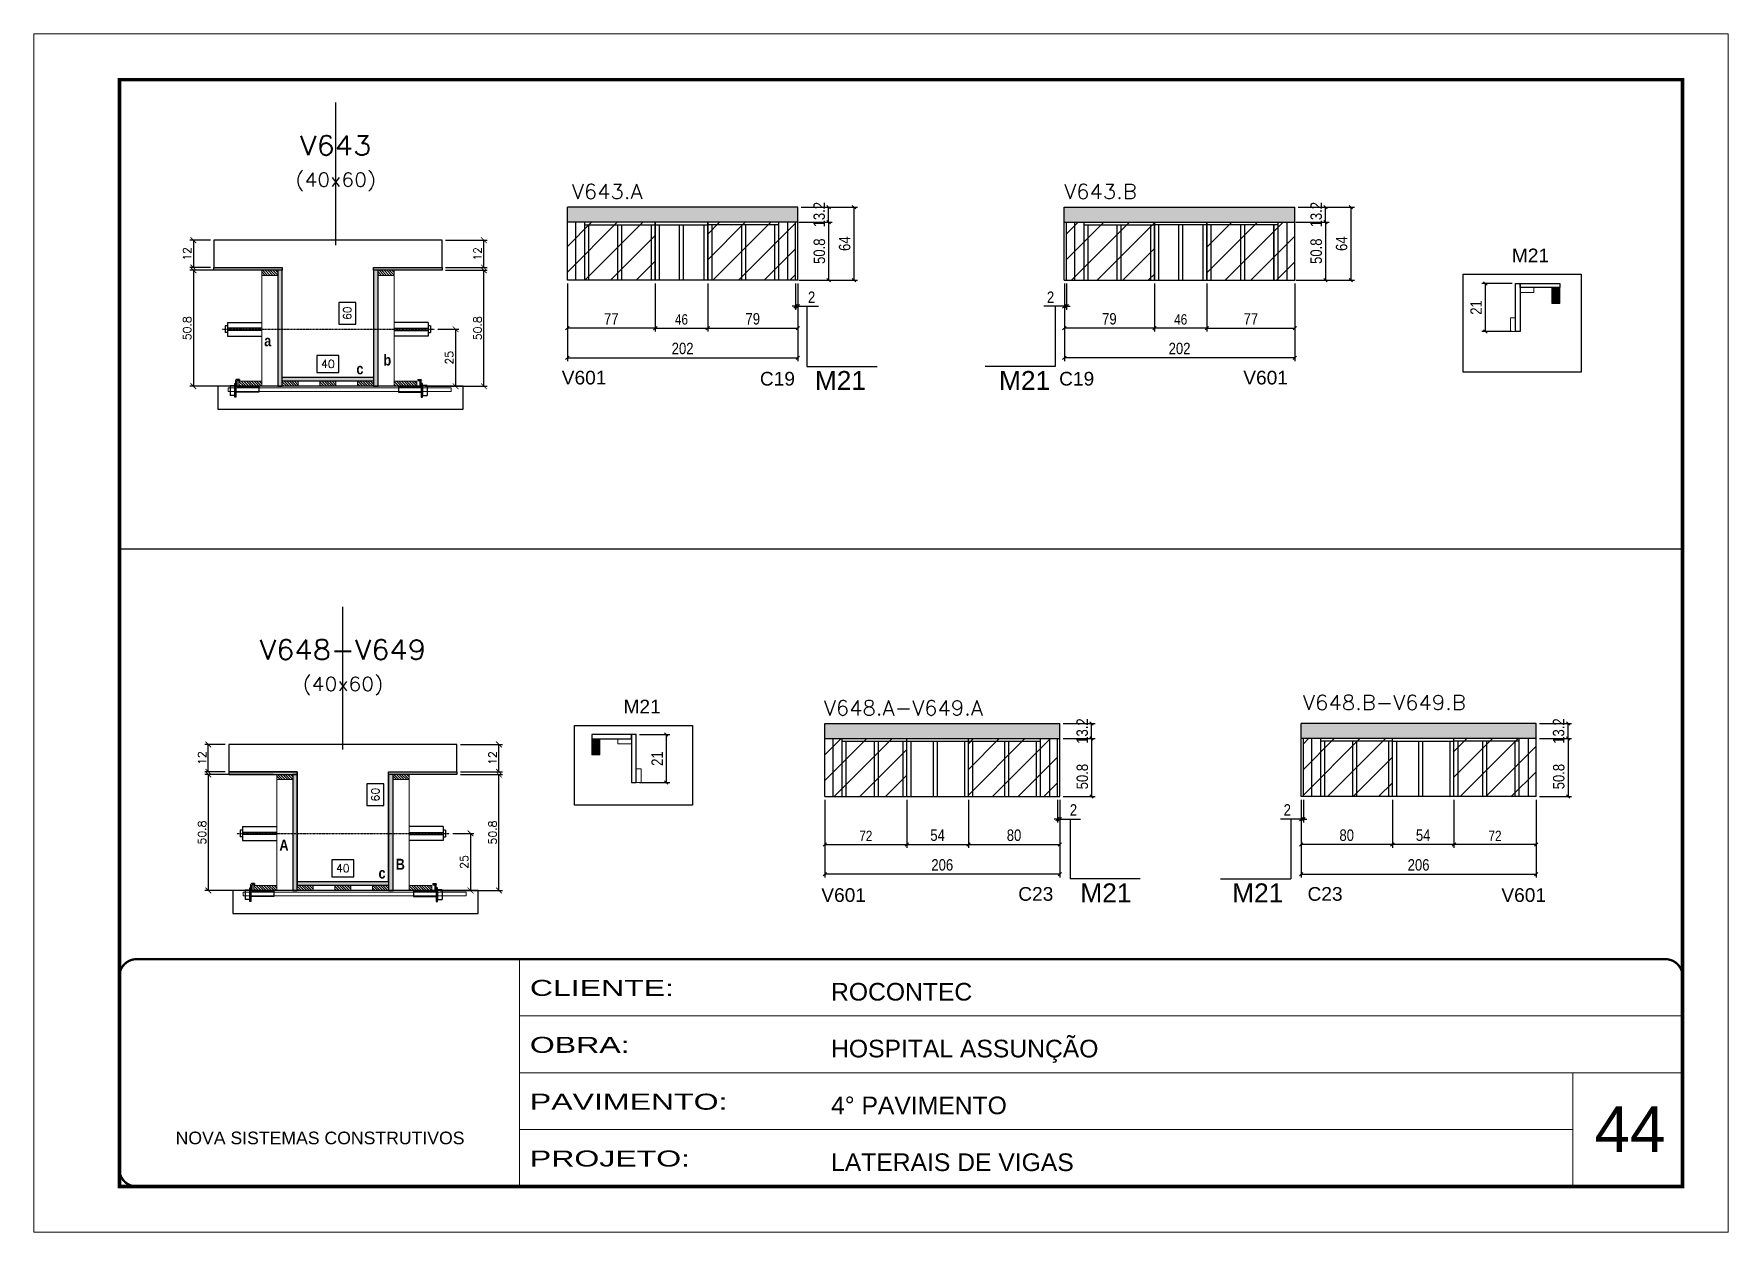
# Model space of a CAD drawing. Extents: x -20960 to -5926, y -2106 to 21915.
# Drawn here: x -7452 to -5967, y 9380 to 10430 of the extents above; entities that cross this region are included whole.
import ezdxf
from ezdxf.enums import TextEntityAlignment as Align

# ---------------------------------------------------------------- set-up
doc = ezdxf.new("R2010")
doc.units = 0
for name, pattern in [('CONTINUO', [0]), ('DASHED', [0.75, 0.5, -0.25]), ('HIDDEN', [0.375, 0.25, -0.125])]:
    doc.linetypes.add(name, pattern=pattern)
for name, color, linetype in [('5', 5, 'Continuous'), ('barrote', 251, 'Continuous'), ('COTA', 241, 'Continuous'), ('Cota Seção (2x)', 4, 'Continuous'), ('detalhes', 4, 'Continuous'), ('NOMENCLATURA', 7, 'Continuous'), ('Painéis', 200, 'Continuous'), ('presilha', 1, 'Continuous'), ('Reaproveitamento', 251, 'Continuous'), ('SARR_2.2x7', 40, 'Continuous'), ('SARR_3.5x7', 81, 'Continuous'), ('TENSOR', 3, 'Continuous'), ('Texto de Titulo', 7, 'Continuous'), ('Texto Qtd Sarr', 242, 'Continuous')]:
    doc.layers.add(name, color=color, linetype=linetype)
for name, color, linetype, lineweight in [('CARIMBO', 255, 'Continuous', 9), ('CONCRETO', 251, 'Continuous', 25), ('Folhas', 255, 'Continuous', 9), ('Hachura', 251, 'Continuous', 9), ('Madeira', 126, 'Continuous', 18), ('Sarr 2.2x7', 40, 'Continuous', 9), ('SARRAFO DE PRESSAO', 251, 'DASHED', 9), ('SCO-___-LAJ', 2, 'Continuous', 0), ('Texto Seção', 7, 'Continuous', 15)]:
    doc.layers.add(name, color=color, linetype=linetype, lineweight=lineweight)
doc.styles.add('ARIAL', font='arial.ttf')
doc.styles.add('COTA TECNICA', font='techl___.ttf', dxfattribs={"height": 10})
doc.styles.add('COTA TECNICA-50', font='techl___.ttf', dxfattribs={"height": 9})
doc.styles.add('REGUA-120', font='ROMANS.shx', dxfattribs={"height": 15})
doc.styles.add('Romans', font='romans.shx')
doc.styles.get("Standard").update_dxf_attribs({"font": 'arial.ttf'})
doc.styles.add('TECNICA', font='techb___.ttf', dxfattribs={"height": 10})
doc.styles.add('Tecnologia', font='')
doc.styles.get('Tecnologia').set_extended_font_data('Forgotten Futurist')
doc.dimstyles.new('COTA PAINEL-50', dxfattribs={"dimtxt": 9, "dimasz": 3, "dimexe": 3, "dimexo": 3, "dimgap": 3, "dimtad": 1, "dimdec": 1, "dimzin": 12, "dimdsep": 46, "dimtxsty": 'COTA TECNICA-50', "dimblk1": 'OBLIQUE', "dimblk2": 'OBLIQUE', "dimsah": 1, "dimcen": 0.9, "dimclrd": 4, "dimclre": 4, "dimclrt": 240, "dimadec": 1, "dimazin": 3, "dimtfac": 1, "dimtdec": 1, "dimtmove": 0, "dimatfit": 3, "dimfxl": 1, "dimtolj": 1, "dimtzin": 12, "dimarcsym": 0})
doc.dimstyles.new('Cota Seção (2x)', dxfattribs={"dimtxt": 7, "dimasz": 5, "dimexe": 3, "dimexo": 3, "dimgap": 2, "dimtad": 3, "dimdec": 1, "dimlfac": 0.5, "dimzin": 12, "dimdsep": 46, "dimtxsty": 'Romans', "dimblk": 'ARCHTICK', "dimcen": 0, "dimclrd": 4, "dimclre": 4, "dimclrt": 1, "dimadec": 1, "dimazin": 3, "dimtfac": 1, "dimtdec": 1, "dimtmove": 0, "dimatfit": 3, "dimldrblk": 'OBLIQUE', "dimfxl": 1, "dimtolj": 1, "dimtzin": 12, "dimarcsym": 0})
doc.dimstyles.new('Cota Seção interna', dxfattribs={"dimtxt": 7, "dimasz": 6, "dimexe": 0.18, "dimexo": 2, "dimgap": -4, "dimtad": 3, "dimdec": 1, "dimlfac": 0.5, "dimzin": 12, "dimdsep": 46, "dimtxsty": 'Romans', "dimblk": 'ARCHTICK', "dimcen": 0.09, "dimse1": 1, "dimse2": 1, "dimsd1": 1, "dimsd2": 1, "dimclrd": 180, "dimclre": 5, "dimclrt": 1, "dimadec": 0, "dimazin": 3, "dimtfac": 1, "dimtdec": 1, "dimtofl": 0, "dimtmove": 0, "dimatfit": 3, "dimldrblk": 'ARCHTICK', "dimfxl": 1, "dimtolj": 1, "dimtzin": 0, "dimarcsym": 0})
doc.dimstyles.new('PAINEL', dxfattribs={"dimtxt": 10, "dimasz": 3, "dimexe": 3, "dimexo": 3, "dimgap": 3, "dimtad": 1, "dimdec": 1, "dimzin": 12, "dimdsep": 46, "dimtxsty": 'COTA TECNICA', "dimblk1": 'OBLIQUE', "dimblk2": 'OBLIQUE', "dimsah": 1, "dimcen": 0.9, "dimclrd": 4, "dimclre": 4, "dimclrt": 240, "dimadec": 1, "dimazin": 3, "dimtfac": 1, "dimtdec": 1, "dimtmove": 0, "dimatfit": 3, "dimfxl": 1, "dimtolj": 1, "dimtzin": 12, "dimarcsym": 0})
pattern_1 = [(50, (1571.5, -4594.3004), (5.4655401, -0.4781726), [0.5715, -6.2865]), (355, (1571.5, -4594.3004), (-1.0573026, 5.7317054), [0.4572, -5.0292175]), (100.451445, (1571.9555, -4594.3403), (4.4082374, 5.2535326), [0.4857003, -5.3427073]), (46.1842, (1571.5, -4592.7764), (8.1323712, -1.2612698), [0.85725, -9.42975]), (96.63556, (1572.178, -4592.8815), (7.122124, 7.4227837), [0.7285507, -8.0140682]), (351.18415, (1571.5, -4592.7764), (7.122124, 7.4227837), [0.685799, -7.543792]), (21, (1572.262, -4593.1574), (4.5484317, -3.067956), [0.5715, -6.2865]), (326, (1572.262, -4593.1574), (1.8540609, 5.525639), [0.4572, -5.0292]), (71.451445, (1572.641, -4593.413), (6.4024926, 2.457683), [0.4857003, -5.3426981]), (37.5, (1571.5, -4594.3004), (0.0926581, 2.53665117), [0, -4.96824, 0, -5.1054, 0, -5.04825]), (7.5, (1571.5, -4594.3004), (2.00458988, 3.00541724), [0, -2.91084, 0, -4.85394, 0, -1.92405]), (327.5, (1569.8007, -4594.3004), (4.06771786, -0.17186232), [0, -1.905, 0, -5.9436, 0, -7.8867]), (317.5, (1569.0387, -4594.3004), (4.44387544, 0.7627947), [0, -2.4765, 0, -3.94716, 0, -5.6007])]
pattern_2 = [(45, (1571.5, -4594.3), (-11.22532, 11.22532), [])]

msp = doc.modelspace()

# ---------------------------------------------------------------- texts
at = {"layer": '5', "color": 7, "linetype": 'Continuous'}
for p in [(-6156.52, 10229.53), (-6935.21, 9834.17)]:
    msp.add_text('M21', height=12, rotation=359.99996, dxfattribs=at).set_placement(p)
at = {"layer": '5', "linetype": 'Continuous'}
for s, rotation, p in [('V601', 0.00004, (-6989.33, 10122.45)), ('C19', 0.00004, (-6815.66, 10121.47)), ('C19', 359.99996, (-6553.36, 10121.47)), ('V601', 359.99996, (-6391.96, 10122.45)), ('V601', 359.99996, (-6761.82, 9669)), ('C23', 359.99996, (-6589.21, 9669.98)), ('C23', 0.00004, (-6335.65, 9669.98)), ('V601', 0.00004, (-6165.75, 9669))]:
    msp.add_text(s, height=12, rotation=rotation, dxfattribs=at).set_placement(p)
at = {"layer": 'CARIMBO', "style": 'ARIAL'}
msp.add_text('44', height=40, dxfattribs=at).set_placement((-6084.14, 9449.78))
at = {"layer": 'detalhes', "style": 'TECNICA'}
for s, p in [('a', (-7250.1, 10155.89)), ('b', (-7145.56, 10139.05)), ('c', (-7169.29, 10131.35)), ('A', (-7236.76, 9714.01)), ('B', (-7134.8, 9697.17)), ('c', (-7149.9, 9689.48))]:
    msp.add_text(s, height=9.6, dxfattribs=at).set_placement(p)
at = {"layer": 'NOMENCLATURA', "linetype": 'Continuous'}
for p in [(-6767.45, 10117.71), (-6606.07, 10117.71), (-6534.8, 9668.72), (-6401.67, 9668.72)]:
    msp.add_text('M21', height=16.5, dxfattribs=at).set_placement(p)
at = {"layer": 'Texto Seção', "style": 'REGUA-120', "width": 1.05}
for s, p in [('V643.A', (-6980.53, 10285.07)), ('V643.B', (-6548.94, 10285.07)), ('V648.B-V649.B', (-6339.63, 9837.28)), ('V648.A-V649.A', (-6759.53, 9832.49))]:
    msp.add_text(s, height=13, dxfattribs=at).set_placement(p)

# ---------------------------------------------------------------- blocks, each defined once
blk = doc.blocks.new('9999999999')
at = {"color": 30, "linetype": 'CONTINUO'}
for p, q in [((98564.6, 34230.2), (98564.6, 34429.4)), ((98564.6, 34379.6), (99584, 34379.6)), ((98564.6, 34329.8), (99488, 34329.8)), ((99584, 34329.8), (99488, 34329.8)), ((99488, 34329.8), (99488, 34230.2)), ((98564.6, 34280), (99488, 34280))]:
    blk.add_line(p, q, dxfattribs=at)
at = {"color": 30, "linetype": 'CONTINUO', "const_width": 2}
blk.add_lwpolyline([(99584, 34230.2), (99584, 34414.4, 0.414214), (99569, 34429.4), (98229, 34429.4, 0.414214), (98214, 34414.4), (98214, 34245.2, 0.414214), (98229, 34230.2), (99584, 34230.2)], format="xyb", dxfattribs=at)
at = {"layer": 'Folhas'}
blk.add_lwpolyline([(98139, 34190.2), (99624, 34190.2), (99624, 35240.2), (98139, 35240.2)], close=True, dxfattribs=at)
at = {"layer": 'Folhas', "color": 30, "const_width": 3}
blk.add_lwpolyline([(98214, 34230.2), (99584, 34230.2), (99584, 35200.2), (98214, 35200.2)], close=True, dxfattribs=at)
at = {"color": 7, "linetype": 'Continuous', "ltscale": 5, "style": 'ARIAL'}
for s, height, p in [('ROCONTEC', 15.48, (98837.7, 34393.1)), ('HOSPITAL ASSUNÇÃO', 15.483, (98837.7, 34343.3)), ('4° PAVIMENTO', 15.483, (98837.7, 34293.5)), ('NOVA SISTEMAS CONSTRUTIVOS', 11.059, (98263.2, 34267.2)), ('LATERAIS DE VIGAS', 15.483, (98837.7, 34243.7))]:
    blk.add_text(s, height=height, dxfattribs=at).set_placement(p)
at = {"layer": 'Folhas', "color": 7, "style": 'Tecnologia', "width": 1.5}
for s, p in [('CLIENTE:', (98573.7, 34397.2)), ('OBRA:', (98573.7, 34347.3)), ('PAVIMENTO:', (98573.7, 34297.5)), ('PROJETO:', (98573.7, 34247.7))]:
    blk.add_text(s, height=14, dxfattribs=at).set_placement(p)
blk = doc.blocks.new('_ArchTick')
at = {"color": 0, "linetype": 'ByBlock', "const_width": 0.15}
blk.add_lwpolyline([(-0.5, -0.5), (0.5, 0.5)], dxfattribs=at)
blk = doc.blocks.new('*D1588')
at = {"layer": 'COTA', "color": 4, "lineweight": -2, "transparency": 16777216}
for p, q in [((-7078.2, 9780.6), (-7041.4, 9780.6)), ((-7044.4, 9679), (-7044.4, 9780.6)), ((-7095.8, 9679), (-7041.4, 9679))]:
    blk.add_line(p, q, dxfattribs=at)
at = {"layer": 'Defpoints', "color": 0, "transparency": 16777216}
for p in [(-7081.2, 9780.6), (-7044.4, 9780.6), (-7098.8, 9679)]:
    blk.add_point(p, dxfattribs=at)
at = {"layer": 'COTA', "color": 4, "lineweight": -2, "transparency": 16777216, "xscale": 5, "yscale": 5, "zscale": 5}
for p, rotation in [((-7044.4, 9780.6), 90), ((-7044.4, 9679), 270)]:
    blk.add_blockref('_ArchTick', p, dxfattribs=dict(at, rotation=rotation))
at = {"layer": 'COTA', "color": 1, "transparency": 16777216, "insert": (-7049.9, 9729.8), "char_height": 7, "attachment_point": 5, "rotation": 90, "style": 'Romans'}
blk.add_mtext('\\A1;50.8', dxfattribs=at)
blk = doc.blocks.new('_Oblique')
at = {"color": 0, "linetype": 'ByBlock', "lineweight": -2}
blk.add_line((-0.5, -0.5), (0.5, 0.5), dxfattribs=at)
blk = doc.blocks.new('*D1589')
at = {"layer": 'COTA', "color": 4, "lineweight": -2, "transparency": 16777216}
for p, q in [((-7078.2, 9807), (-7041.4, 9807)), ((-7044.4, 9783), (-7044.4, 9807)), ((-7078.2, 9783), (-7041.4, 9783))]:
    blk.add_line(p, q, dxfattribs=at)
at = {"layer": 'Defpoints', "color": 0, "transparency": 16777216}
for p in [(-7081.2, 9807), (-7044.4, 9807), (-7081.2, 9783)]:
    blk.add_point(p, dxfattribs=at)
at = {"layer": 'COTA', "color": 4, "lineweight": -2, "transparency": 16777216, "xscale": 5, "yscale": 5, "zscale": 5}
for p, rotation in [((-7044.4, 9807), 90), ((-7044.4, 9783), 270)]:
    blk.add_blockref('_ArchTick', p, dxfattribs=dict(at, rotation=rotation))
at = {"layer": 'COTA', "color": 1, "transparency": 16777216, "insert": (-7049.9, 9795), "char_height": 7, "attachment_point": 5, "rotation": 90, "style": 'Romans'}
blk.add_mtext('\\A1;12', dxfattribs=at)
blk = doc.blocks.new('*D1590')
at = {"layer": 'Cota Seção (2x)', "color": 180, "lineweight": -2, "transparency": 16777216}
for p, q in [((-7145.2, 9772.5), (-7160.2, 9772.5)), ((-7160.2, 9772.5), (-7160.2, 9753.5)), ((-7145.2, 9753.5), (-7145.2, 9772.5)), ((-7160.2, 9753.5), (-7145.2, 9753.5))]:
    blk.add_line(p, q, dxfattribs=at)
at = {"layer": 'Defpoints', "color": 0, "transparency": 16777216}
for p in [(-7141.2, 9807), (-7141.2, 9807), (-7141.2, 9687)]:
    blk.add_point(p, dxfattribs=at)
at = {"layer": 'Cota Seção (2x)', "color": 1, "transparency": 16777216, "insert": (-7152.7, 9763), "char_height": 7, "attachment_point": 5, "rotation": 90, "style": 'Romans'}
blk.add_mtext('\\A1;60', dxfattribs=at)
blk = doc.blocks.new('PRESILHA METÁLICA 1')
at = {"layer": 'presilha'}
for p, q in [((0, 13), (6, 13)), ((0, 13), (0, 0)), ((6, 0), (0, 0)), ((6, 15.5), (7.5, 15.5)), ((6, -2.5), (6, 15.5)), ((6, 13), (6, 0)), ((7.5, 10.6), (7.5, 19.9)), ((7.5, 15.5), (7.5, -2.5)), ((37.5, 4.1), (7.5, 4.1)), ((12, 21), (8.6, 21)), ((9, 11.6), (9, 18.9)), ((12, 19.5), (9.6, 19.5)), ((37.5, 11), (9.6, 11)), ((12, 21), (12, 19.5)), ((37.5, 11), (37.5, 4.1)), ((7.5, -2.5), (6, -2.5))]:
    blk.add_line(p, q, dxfattribs=at)
for centre, radius, start, end in [((8.6, 19.9), 1.14, 90, 180), ((9.6, 18.9), 0.57, 90, 180), ((9.6, 11.6), 0.57, 180, 270)]:
    blk.add_arc(centre, radius, start, end, dxfattribs=at)
blk = doc.blocks.new('*D1591')
at = {"layer": 'Cota Seção (2x)', "color": 180, "lineweight": -2, "transparency": 16777216}
for p, q in [((-7171.5, 9706), (-7190.8, 9706)), ((-7190.8, 9706), (-7190.8, 9691)), ((-7171.5, 9691), (-7171.5, 9706)), ((-7190.8, 9691), (-7171.5, 9691))]:
    blk.add_line(p, q, dxfattribs=at)
at = {"layer": 'Defpoints', "color": 0, "transparency": 16777216}
for p in [(-7141.2, 9687), (-7221.2, 9679), (-7141.2, 9679)]:
    blk.add_point(p, dxfattribs=at)
at = {"layer": 'Cota Seção (2x)', "color": 1, "transparency": 16777216, "insert": (-7181.2, 9698.5), "char_height": 7, "attachment_point": 5, "style": 'Romans'}
blk.add_mtext('\\A1;40', dxfattribs=at)
blk = doc.blocks.new('*D1592')
at = {"layer": 'COTA', "color": 4, "lineweight": -2, "transparency": 16777216}
for p, q in [((-7242.2, 9780.6), (-7302.1, 9780.6)), ((-7299.1, 9780.6), (-7299.1, 9679)), ((-7242.2, 9679), (-7302.1, 9679))]:
    blk.add_line(p, q, dxfattribs=at)
at = {"layer": 'Defpoints', "color": 0, "transparency": 16777216}
for p in [(-7239.2, 9780.6), (-7299.1, 9679), (-7239.2, 9679)]:
    blk.add_point(p, dxfattribs=at)
at = {"layer": 'COTA', "color": 4, "lineweight": -2, "transparency": 16777216, "xscale": 5, "yscale": 5, "zscale": 5}
for p, rotation in [((-7299.1, 9780.6), 90), ((-7299.1, 9679), 270)]:
    blk.add_blockref('_ArchTick', p, dxfattribs=dict(at, rotation=rotation))
at = {"layer": 'COTA', "color": 1, "transparency": 16777216, "insert": (-7304.6, 9729.8), "char_height": 7, "attachment_point": 5, "rotation": 90, "style": 'Romans'}
blk.add_mtext('\\A1;50.8', dxfattribs=at)
blk = doc.blocks.new('*D1593')
at = {"layer": 'COTA', "color": 4, "lineweight": -2, "transparency": 16777216}
for p, q in [((-7084.8, 9729), (-7066.3, 9729)), ((-7069.3, 9729), (-7069.3, 9679)), ((-7084.8, 9679), (-7066.3, 9679))]:
    blk.add_line(p, q, dxfattribs=at)
at = {"layer": 'Defpoints', "color": 0, "transparency": 16777216}
for p in [(-7087.8, 9729), (-7087.8, 9679), (-7069.3, 9679)]:
    blk.add_point(p, dxfattribs=at)
at = {"layer": 'COTA', "color": 4, "lineweight": -2, "transparency": 16777216, "xscale": 5, "yscale": 5, "zscale": 5}
for p, rotation in [((-7069.3, 9729), 90), ((-7069.3, 9679), 270)]:
    blk.add_blockref('_ArchTick', p, dxfattribs=dict(at, rotation=rotation))
at = {"layer": 'COTA', "color": 1, "transparency": 16777216, "insert": (-7074.8, 9704), "char_height": 7, "attachment_point": 5, "rotation": 90, "style": 'Romans'}
blk.add_mtext('\\A1;25', dxfattribs=at)
blk = doc.blocks.new('titulo1')
at = {"layer": 'Defpoints', "color": 252, "linetype": 'HIDDEN', "ltscale": 2}
blk.add_line((0, 0), (0, 125), dxfattribs=at)
at = {"layer": 'Defpoints', "style": 'Romans', "oblique": 15}
blk.add_attdef('FOLHA', text='', height=10, dxfattribs=at).set_placement((0, 15.6), align=Align.MIDDLE_CENTER)
at = {"layer": 'Texto Qtd Sarr', "color": 3, "style": 'Romans', "oblique": 15}
for tag, height, p in [('TITULO', 17, (0, 71.4)), ('SEÇÃO', 12, (0, 41.5))]:
    blk.add_attdef(tag, text='', height=height, dxfattribs=at).set_placement(p, align=Align.MIDDLE_CENTER)
blk = doc.blocks.new('*D1616')
at = {"layer": 'COTA', "color": 4, "lineweight": -2, "transparency": 16777216}
for p, q in [((-7284.2, 9807), (-7302.1, 9807)), ((-7299.1, 9783), (-7299.1, 9807)), ((-7284.2, 9783), (-7302.1, 9783))]:
    blk.add_line(p, q, dxfattribs=at)
at = {"layer": 'Defpoints', "color": 0, "transparency": 16777216}
for p in [(-7299.1, 9807), (-7281.2, 9807), (-7281.2, 9783)]:
    blk.add_point(p, dxfattribs=at)
at = {"layer": 'COTA', "color": 4, "lineweight": -2, "transparency": 16777216, "xscale": 5, "yscale": 5, "zscale": 5}
for p, rotation in [((-7299.1, 9807), 90), ((-7299.1, 9783), 270)]:
    blk.add_blockref('_ArchTick', p, dxfattribs=dict(at, rotation=rotation))
at = {"layer": 'COTA', "color": 1, "transparency": 16777216, "insert": (-7304.6, 9795), "char_height": 7, "attachment_point": 5, "rotation": 90, "style": 'Romans'}
blk.add_mtext('\\A1;12', dxfattribs=at)
blk = doc.blocks.new('*D1617')
at = {"layer": 'Defpoints', "color": 0, "linetype": 'ByBlock', "transparency": 16777216}
for p in [(-6924.1, 9815.6), (-6924.1, 9773.6), (-6897.7, 9773.6)]:
    blk.add_point(p, dxfattribs=at)
at = {"layer": 'Sarr 2.2x7', "color": 4, "linetype": 'ByBlock', "lineweight": -2, "transparency": 16777216}
for p, q in [((-6921.1, 9815.6), (-6894.7, 9815.6)), ((-6897.7, 9815.6), (-6897.7, 9773.6)), ((-6921.1, 9773.6), (-6894.7, 9773.6))]:
    blk.add_line(p, q, dxfattribs=at)
at = {"layer": 'Sarr 2.2x7', "color": 4, "linetype": 'ByBlock', "lineweight": -2, "transparency": 16777216, "xscale": 3, "yscale": 3, "zscale": 3}
for p, rotation in [((-6897.7, 9815.6), 90), ((-6897.7, 9773.6), 270)]:
    blk.add_blockref('_Oblique', p, dxfattribs=dict(at, rotation=rotation))
at = {"layer": 'Sarr 2.2x7', "color": 240, "linetype": 'ByBlock', "transparency": 16777216, "insert": (-6905.7, 9794.6), "char_height": 10, "attachment_point": 5, "rotation": 90, "style": 'COTA TECNICA'}
blk.add_mtext('\\A1;21', dxfattribs=at)
blk = doc.blocks.new('*D1594')
at = {"layer": 'COTA', "color": 4, "lineweight": -2, "ltscale": 25, "transparency": 16777216}
for p, q in [((-6758.8, 9758.3), (-6758.8, 9690.3)), ((-6552.8, 9758.3), (-6552.8, 9690.3)), ((-6552.8, 9693.3), (-6758.8, 9693.3))]:
    blk.add_line(p, q, dxfattribs=at)
at = {"layer": 'Defpoints', "color": 0, "ltscale": 25, "transparency": 16777216}
for p in [(-6758.8, 9761.3), (-6552.8, 9761.3), (-6758.8, 9693.3)]:
    blk.add_point(p, dxfattribs=at)
at = {"layer": 'COTA', "color": 4, "lineweight": -2, "ltscale": 25, "transparency": 16777216, "xscale": 3, "yscale": 3, "zscale": 3, "rotation": 180}
blk.add_blockref('_Oblique', (-6758.8, 9693.3), dxfattribs=at)
at = {"layer": 'COTA', "color": 4, "lineweight": -2, "ltscale": 25, "transparency": 16777216, "xscale": 3, "yscale": 3, "zscale": 3}
blk.add_blockref('_Oblique', (-6552.8, 9693.3), dxfattribs=at)
at = {"layer": 'COTA', "color": 240, "ltscale": 25, "transparency": 16777216, "insert": (-6655.8, 9701.4), "char_height": 10, "attachment_point": 5, "style": 'COTA TECNICA'}
blk.add_mtext('\\A1;206', dxfattribs=at)
blk = doc.blocks.new('*D1618')
at = {"layer": 'COTA', "color": 4, "lineweight": -2, "ltscale": 25, "transparency": 16777216}
for p, q in [((-6686.8, 9758.3), (-6686.8, 9716.3)), ((-6632.9, 9758.3), (-6632.9, 9716.3)), ((-6686.8, 9719.3), (-6632.9, 9719.3))]:
    blk.add_line(p, q, dxfattribs=at)
at = {"layer": 'Defpoints', "color": 0, "ltscale": 25, "transparency": 16777216}
for p in [(-6686.8, 9761.3), (-6632.9, 9761.3), (-6632.9, 9719.3)]:
    blk.add_point(p, dxfattribs=at)
at = {"layer": 'COTA', "color": 4, "lineweight": -2, "ltscale": 25, "transparency": 16777216, "xscale": 3, "yscale": 3, "zscale": 3, "rotation": 180}
blk.add_blockref('_Oblique', (-6686.8, 9719.3), dxfattribs=at)
at = {"layer": 'COTA', "color": 4, "lineweight": -2, "ltscale": 25, "transparency": 16777216, "xscale": 3, "yscale": 3, "zscale": 3}
blk.add_blockref('_Oblique', (-6632.9, 9719.3), dxfattribs=at)
at = {"layer": 'COTA', "color": 240, "ltscale": 25, "transparency": 16777216, "insert": (-6659.9, 9727.4), "char_height": 10, "attachment_point": 5, "style": 'COTA TECNICA'}
blk.add_mtext('\\A1;54', dxfattribs=at)
blk = doc.blocks.new('*D1595')
at = {"layer": 'COTA', "color": 4, "lineweight": -2, "ltscale": 25, "transparency": 16777216}
for p, q in [((-6632.9, 9758.3), (-6632.9, 9716.3)), ((-6552.8, 9758.3), (-6552.8, 9716.3)), ((-6632.9, 9719.3), (-6552.8, 9719.3))]:
    blk.add_line(p, q, dxfattribs=at)
at = {"layer": 'Defpoints', "color": 0, "ltscale": 25, "transparency": 16777216}
for p in [(-6632.9, 9761.3), (-6552.8, 9761.3), (-6552.8, 9719.3)]:
    blk.add_point(p, dxfattribs=at)
at = {"layer": 'COTA', "color": 4, "lineweight": -2, "ltscale": 25, "transparency": 16777216, "xscale": 3, "yscale": 3, "zscale": 3, "rotation": 180}
blk.add_blockref('_Oblique', (-6632.9, 9719.3), dxfattribs=at)
at = {"layer": 'COTA', "color": 4, "lineweight": -2, "ltscale": 25, "transparency": 16777216, "xscale": 3, "yscale": 3, "zscale": 3}
blk.add_blockref('_Oblique', (-6552.8, 9719.3), dxfattribs=at)
at = {"layer": 'COTA', "color": 240, "ltscale": 25, "transparency": 16777216, "insert": (-6592.9, 9727.4), "char_height": 10, "attachment_point": 5, "style": 'COTA TECNICA'}
blk.add_mtext('\\A1;80', dxfattribs=at)
blk = doc.blocks.new('*D1619')
at = {"layer": 'COTA', "color": 4, "lineweight": -2, "ltscale": 25, "transparency": 16777216}
for p, q in [((-6549.8, 9812.1), (-6521.9, 9812.1)), ((-6524.9, 9812.1), (-6524.9, 9761.3)), ((-6549.8, 9761.3), (-6521.9, 9761.3))]:
    blk.add_line(p, q, dxfattribs=at)
at = {"layer": 'Defpoints', "color": 0, "ltscale": 25, "transparency": 16777216}
for p in [(-6552.8, 9812.1), (-6552.8, 9761.3), (-6524.9, 9761.3)]:
    blk.add_point(p, dxfattribs=at)
at = {"layer": 'COTA', "color": 4, "lineweight": -2, "ltscale": 25, "transparency": 16777216, "xscale": 3, "yscale": 3, "zscale": 3}
for p, rotation in [((-6524.9, 9812.1), 90), ((-6524.9, 9761.3), 270)]:
    blk.add_blockref('_Oblique', p, dxfattribs=dict(at, rotation=rotation))
at = {"layer": 'COTA', "color": 240, "ltscale": 25, "transparency": 16777216, "insert": (-6533, 9778.8), "char_height": 10, "attachment_point": 5, "rotation": 90, "style": 'COTA TECNICA'}
blk.add_mtext('\\A1;50.8', dxfattribs=at)
blk = doc.blocks.new('*D1620')
at = {"layer": 'COTA', "color": 4, "lineweight": -2, "ltscale": 25, "transparency": 16777216}
for p, q in [((-6549.8, 9825.3), (-6521.9, 9825.3)), ((-6524.9, 9812.1), (-6524.9, 9825.3)), ((-6549.8, 9812.1), (-6521.9, 9812.1))]:
    blk.add_line(p, q, dxfattribs=at)
at = {"layer": 'Defpoints', "color": 0, "ltscale": 25, "transparency": 16777216}
for p in [(-6552.8, 9825.3), (-6524.9, 9825.3), (-6552.8, 9812.1)]:
    blk.add_point(p, dxfattribs=at)
at = {"layer": 'COTA', "color": 4, "lineweight": -2, "ltscale": 25, "transparency": 16777216, "xscale": 3, "yscale": 3, "zscale": 3}
for p, rotation in [((-6524.9, 9825.3), 90), ((-6524.9, 9812.1), 270)]:
    blk.add_blockref('_Oblique', p, dxfattribs=dict(at, rotation=rotation))
at = {"layer": 'COTA', "color": 240, "ltscale": 25, "transparency": 16777216, "insert": (-6533.1, 9818.7), "char_height": 10, "attachment_point": 5, "rotation": 90, "style": 'COTA TECNICA'}
blk.add_mtext('\\A1;13.2', dxfattribs=at)
blk = doc.blocks.new('*D1621')
at = {"layer": 'COTA', "color": 4, "lineweight": -2, "ltscale": 25, "transparency": 16777216}
for p, q in [((-6554.8, 9758.3), (-6554.8, 9738.6)), ((-6552.8, 9758.3), (-6552.8, 9738.6)), ((-6554.8, 9741.6), (-6557.8, 9741.6)), ((-6554.8, 9741.6), (-6552.8, 9741.6)), ((-6552.8, 9741.6), (-6534.7, 9741.6))]:
    blk.add_line(p, q, dxfattribs=at)
at = {"layer": 'Defpoints', "color": 0, "ltscale": 25, "transparency": 16777216}
for p in [(-6554.8, 9761.3), (-6552.8, 9761.3), (-6552.8, 9741.6)]:
    blk.add_point(p, dxfattribs=at)
at = {"layer": 'COTA', "color": 4, "lineweight": -2, "ltscale": 25, "transparency": 16777216, "xscale": 3, "yscale": 3, "zscale": 3}
blk.add_blockref('_Oblique', (-6554.8, 9741.6), dxfattribs=at)
at = {"layer": 'COTA', "color": 4, "lineweight": -2, "ltscale": 25, "transparency": 16777216, "xscale": 3, "yscale": 3, "zscale": 3, "rotation": 180}
blk.add_blockref('_Oblique', (-6552.8, 9741.6), dxfattribs=at)
at = {"layer": 'COTA', "color": 240, "ltscale": 25, "transparency": 16777216, "insert": (-6540.8, 9749.6), "char_height": 10, "attachment_point": 5, "style": 'COTA TECNICA'}
blk.add_mtext('\\A1;2', dxfattribs=at)
blk = doc.blocks.new('*D1596')
at = {"layer": 'COTA', "color": 4, "lineweight": -2, "transparency": 16777216}
for p, q in [((-7091.3, 10222.5), (-7054.6, 10222.5)), ((-7057.6, 10120.9), (-7057.6, 10222.5)), ((-7108.9, 10120.9), (-7054.6, 10120.9))]:
    blk.add_line(p, q, dxfattribs=at)
at = {"layer": 'Defpoints', "color": 0, "transparency": 16777216}
for p in [(-7094.3, 10222.5), (-7057.6, 10222.5), (-7111.9, 10120.9)]:
    blk.add_point(p, dxfattribs=at)
at = {"layer": 'COTA', "color": 4, "lineweight": -2, "transparency": 16777216, "xscale": 5, "yscale": 5, "zscale": 5}
for p, rotation in [((-7057.6, 10222.5), 90), ((-7057.6, 10120.9), 270)]:
    blk.add_blockref('_ArchTick', p, dxfattribs=dict(at, rotation=rotation))
at = {"layer": 'COTA', "color": 1, "transparency": 16777216, "insert": (-7063.1, 10171.7), "char_height": 7, "attachment_point": 5, "rotation": 90, "style": 'Romans'}
blk.add_mtext('\\A1;50.8', dxfattribs=at)
blk = doc.blocks.new('*D1597')
at = {"layer": 'COTA', "color": 4, "lineweight": -2, "transparency": 16777216}
for p, q in [((-7091.3, 10248.9), (-7054.6, 10248.9)), ((-7057.6, 10224.9), (-7057.6, 10248.9)), ((-7091.3, 10224.9), (-7054.6, 10224.9))]:
    blk.add_line(p, q, dxfattribs=at)
at = {"layer": 'Defpoints', "color": 0, "transparency": 16777216}
for p in [(-7094.3, 10248.9), (-7057.6, 10248.9), (-7094.3, 10224.9)]:
    blk.add_point(p, dxfattribs=at)
at = {"layer": 'COTA', "color": 4, "lineweight": -2, "transparency": 16777216, "xscale": 5, "yscale": 5, "zscale": 5}
for p, rotation in [((-7057.6, 10248.9), 90), ((-7057.6, 10224.9), 270)]:
    blk.add_blockref('_ArchTick', p, dxfattribs=dict(at, rotation=rotation))
at = {"layer": 'COTA', "color": 1, "transparency": 16777216, "insert": (-7063.1, 10236.9), "char_height": 7, "attachment_point": 5, "rotation": 90, "style": 'Romans'}
blk.add_mtext('\\A1;12', dxfattribs=at)
blk = doc.blocks.new('*D1598')
at = {"layer": 'Cota Seção (2x)', "color": 180, "lineweight": -2, "transparency": 16777216}
for p, q in [((-7169.8, 10194.4), (-7184.8, 10194.4)), ((-7184.8, 10194.4), (-7184.8, 10175.4)), ((-7169.8, 10175.4), (-7169.8, 10194.4)), ((-7184.8, 10175.4), (-7169.8, 10175.4))]:
    blk.add_line(p, q, dxfattribs=at)
at = {"layer": 'Defpoints', "color": 0, "transparency": 16777216}
for p in [(-7165.8, 10248.9), (-7154.3, 10248.9), (-7154.3, 10128.9)]:
    blk.add_point(p, dxfattribs=at)
at = {"layer": 'Cota Seção (2x)', "color": 1, "transparency": 16777216, "insert": (-7177.3, 10184.9), "char_height": 7, "attachment_point": 5, "rotation": 90, "style": 'Romans'}
blk.add_mtext('\\A1;60', dxfattribs=at)
blk = doc.blocks.new('*D1599')
at = {"layer": 'Cota Seção (2x)', "color": 180, "lineweight": -2, "transparency": 16777216}
for p, q in [((-7184.6, 10147.9), (-7203.9, 10147.9)), ((-7203.9, 10147.9), (-7203.9, 10132.9)), ((-7184.6, 10132.9), (-7184.6, 10147.9)), ((-7203.9, 10132.9), (-7184.6, 10132.9))]:
    blk.add_line(p, q, dxfattribs=at)
at = {"layer": 'Defpoints', "color": 0, "transparency": 16777216}
for p in [(-7154.3, 10128.9), (-7234.3, 10120.9), (-7154.3, 10120.9)]:
    blk.add_point(p, dxfattribs=at)
at = {"layer": 'Cota Seção (2x)', "color": 1, "transparency": 16777216, "insert": (-7194.3, 10140.4), "char_height": 7, "attachment_point": 5, "style": 'Romans'}
blk.add_mtext('\\A1;40', dxfattribs=at)
blk = doc.blocks.new('*D1600')
at = {"layer": 'COTA', "color": 4, "lineweight": -2, "transparency": 16777216}
for p, q in [((-7255.3, 10222.5), (-7315.2, 10222.5)), ((-7312.2, 10222.5), (-7312.2, 10120.9)), ((-7255.3, 10120.9), (-7315.2, 10120.9))]:
    blk.add_line(p, q, dxfattribs=at)
at = {"layer": 'Defpoints', "color": 0, "transparency": 16777216}
for p in [(-7252.3, 10222.5), (-7312.2, 10120.9), (-7252.3, 10120.9)]:
    blk.add_point(p, dxfattribs=at)
at = {"layer": 'COTA', "color": 4, "lineweight": -2, "transparency": 16777216, "xscale": 5, "yscale": 5, "zscale": 5}
for p, rotation in [((-7312.2, 10222.5), 90), ((-7312.2, 10120.9), 270)]:
    blk.add_blockref('_ArchTick', p, dxfattribs=dict(at, rotation=rotation))
at = {"layer": 'COTA', "color": 1, "transparency": 16777216, "insert": (-7317.7, 10171.7), "char_height": 7, "attachment_point": 5, "rotation": 90, "style": 'Romans'}
blk.add_mtext('\\A1;50.8', dxfattribs=at)
blk = doc.blocks.new('*D1601')
at = {"layer": 'COTA', "color": 4, "lineweight": -2, "transparency": 16777216}
for p, q in [((-7098, 10170.8), (-7079.4, 10170.8)), ((-7082.4, 10170.8), (-7082.4, 10120.9)), ((-7098, 10120.9), (-7079.4, 10120.9))]:
    blk.add_line(p, q, dxfattribs=at)
at = {"layer": 'Defpoints', "color": 0, "transparency": 16777216}
for p in [(-7101, 10170.8), (-7101, 10120.9), (-7082.4, 10120.9)]:
    blk.add_point(p, dxfattribs=at)
at = {"layer": 'COTA', "color": 4, "lineweight": -2, "transparency": 16777216, "xscale": 5, "yscale": 5, "zscale": 5}
for p, rotation in [((-7082.4, 10170.8), 90), ((-7082.4, 10120.9), 270)]:
    blk.add_blockref('_ArchTick', p, dxfattribs=dict(at, rotation=rotation))
at = {"layer": 'COTA', "color": 1, "transparency": 16777216, "insert": (-7087.9, 10145.8), "char_height": 7, "attachment_point": 5, "rotation": 90, "style": 'Romans'}
blk.add_mtext('\\A1;25', dxfattribs=at)
blk = doc.blocks.new('*D1622')
at = {"layer": 'COTA', "color": 4, "lineweight": -2, "transparency": 16777216}
for p, q in [((-7297.3, 10248.9), (-7315.2, 10248.9)), ((-7312.2, 10248.9), (-7312.2, 10224.9)), ((-7297.3, 10224.9), (-7315.2, 10224.9))]:
    blk.add_line(p, q, dxfattribs=at)
at = {"layer": 'Defpoints', "color": 0, "transparency": 16777216}
for p in [(-7294.3, 10248.9), (-7312.2, 10224.9), (-7294.3, 10224.9)]:
    blk.add_point(p, dxfattribs=at)
at = {"layer": 'COTA', "color": 4, "lineweight": -2, "transparency": 16777216, "xscale": 5, "yscale": 5, "zscale": 5}
for p, rotation in [((-7312.2, 10248.9), 90), ((-7312.2, 10224.9), 270)]:
    blk.add_blockref('_ArchTick', p, dxfattribs=dict(at, rotation=rotation))
at = {"layer": 'COTA', "color": 1, "transparency": 16777216, "insert": (-7317.7, 10236.9), "char_height": 7, "attachment_point": 5, "rotation": 90, "style": 'Romans'}
blk.add_mtext('\\A1;12', dxfattribs=at)
blk = doc.blocks.new('*D1623')
at = {"layer": 'Defpoints', "color": 0, "linetype": 'ByBlock', "transparency": 16777216}
for p in [(-6153.4, 10210.9), (-6179.8, 10168.9), (-6153.4, 10168.9)]:
    blk.add_point(p, dxfattribs=at)
at = {"layer": 'Sarr 2.2x7', "color": 4, "linetype": 'ByBlock', "lineweight": -2, "transparency": 16777216}
for p, q in [((-6156.4, 10210.9), (-6182.8, 10210.9)), ((-6179.8, 10210.9), (-6179.8, 10168.9)), ((-6156.4, 10168.9), (-6182.8, 10168.9))]:
    blk.add_line(p, q, dxfattribs=at)
at = {"layer": 'Sarr 2.2x7', "color": 4, "linetype": 'ByBlock', "lineweight": -2, "transparency": 16777216, "xscale": 3, "yscale": 3, "zscale": 3}
for p, rotation in [((-6179.8, 10210.9), 90), ((-6179.8, 10168.9), 270)]:
    blk.add_blockref('_Oblique', p, dxfattribs=dict(at, rotation=rotation))
at = {"layer": 'Sarr 2.2x7', "color": 240, "linetype": 'ByBlock', "transparency": 16777216, "insert": (-6187.9, 10189.9), "char_height": 10, "attachment_point": 5, "rotation": 90, "style": 'COTA TECNICA'}
blk.add_mtext('\\A1;21', dxfattribs=at)
blk = doc.blocks.new('*D1602')
at = {"layer": 'COTA', "color": 4, "lineweight": -2, "ltscale": 25, "transparency": 16777216}
for p, q in [((-6984.4, 10210.8), (-6984.4, 10142.8)), ((-6782.4, 10210.8), (-6782.4, 10142.8)), ((-6984.4, 10145.8), (-6782.4, 10145.8))]:
    blk.add_line(p, q, dxfattribs=at)
at = {"layer": 'Defpoints', "color": 0, "ltscale": 25, "transparency": 16777216}
for p in [(-6984.4, 10213.8), (-6782.4, 10213.8), (-6782.4, 10145.8)]:
    blk.add_point(p, dxfattribs=at)
at = {"layer": 'COTA', "color": 4, "lineweight": -2, "ltscale": 25, "transparency": 16777216, "xscale": 3, "yscale": 3, "zscale": 3, "rotation": 180}
blk.add_blockref('_Oblique', (-6984.4, 10145.8), dxfattribs=at)
at = {"layer": 'COTA', "color": 4, "lineweight": -2, "ltscale": 25, "transparency": 16777216, "xscale": 3, "yscale": 3, "zscale": 3}
blk.add_blockref('_Oblique', (-6782.4, 10145.8), dxfattribs=at)
at = {"layer": 'COTA', "color": 240, "ltscale": 25, "transparency": 16777216, "insert": (-6883.4, 10153.9), "char_height": 10, "attachment_point": 5, "style": 'COTA TECNICA'}
blk.add_mtext('\\A1;202', dxfattribs=at)
blk = doc.blocks.new('*D1603')
at = {"layer": 'COTA', "color": 4, "lineweight": -2, "ltscale": 25, "transparency": 16777216}
for p, q in [((-6984.4, 10210.8), (-6984.4, 10168.8)), ((-6907.3, 10210.8), (-6907.3, 10168.8)), ((-6907.3, 10171.8), (-6984.4, 10171.8))]:
    blk.add_line(p, q, dxfattribs=at)
at = {"layer": 'Defpoints', "color": 0, "ltscale": 25, "transparency": 16777216}
for p in [(-6984.4, 10213.8), (-6907.3, 10213.8), (-6984.4, 10171.8)]:
    blk.add_point(p, dxfattribs=at)
at = {"layer": 'COTA', "color": 4, "lineweight": -2, "ltscale": 25, "transparency": 16777216, "xscale": 3, "yscale": 3, "zscale": 3, "rotation": 180}
blk.add_blockref('_Oblique', (-6984.4, 10171.8), dxfattribs=at)
at = {"layer": 'COTA', "color": 4, "lineweight": -2, "ltscale": 25, "transparency": 16777216, "xscale": 3, "yscale": 3, "zscale": 3}
blk.add_blockref('_Oblique', (-6907.3, 10171.8), dxfattribs=at)
at = {"layer": 'COTA', "color": 240, "ltscale": 25, "transparency": 16777216, "insert": (-6945.9, 10179.9), "char_height": 10, "attachment_point": 5, "style": 'COTA TECNICA'}
blk.add_mtext('\\A1;77', dxfattribs=at)
blk = doc.blocks.new('*D1624')
at = {"layer": 'COTA', "color": 4, "lineweight": -2, "ltscale": 25, "transparency": 16777216}
for p, q in [((-6781.4, 10264.6), (-6752.4, 10264.6)), ((-6755.4, 10264.6), (-6755.4, 10213.8)), ((-6781.4, 10213.8), (-6752.4, 10213.8))]:
    blk.add_line(p, q, dxfattribs=at)
at = {"layer": 'Defpoints', "color": 0, "ltscale": 25, "transparency": 16777216}
for p in [(-6784.4, 10264.6), (-6784.4, 10213.8), (-6755.4, 10213.8)]:
    blk.add_point(p, dxfattribs=at)
at = {"layer": 'COTA', "color": 4, "lineweight": -2, "ltscale": 25, "transparency": 16777216, "xscale": 3, "yscale": 3, "zscale": 3}
for p, rotation in [((-6755.4, 10264.6), 90), ((-6755.4, 10213.8), 270)]:
    blk.add_blockref('_Oblique', p, dxfattribs=dict(at, rotation=rotation))
at = {"layer": 'COTA', "color": 240, "ltscale": 25, "transparency": 16777216, "insert": (-6763.5, 10239.2), "char_height": 10, "attachment_point": 5, "rotation": 90, "style": 'COTA TECNICA'}
blk.add_mtext('\\A1;50.8', dxfattribs=at)
blk = doc.blocks.new('*D1625')
at = {"layer": 'COTA', "color": 4, "lineweight": -2, "ltscale": 25, "transparency": 16777216}
for p, q in [((-6779.4, 10277.8), (-6752.4, 10277.8)), ((-6755.4, 10264.6), (-6755.4, 10277.8)), ((-6779.4, 10264.6), (-6752.4, 10264.6))]:
    blk.add_line(p, q, dxfattribs=at)
at = {"layer": 'Defpoints', "color": 0, "ltscale": 25, "transparency": 16777216}
for p in [(-6782.4, 10277.8), (-6755.4, 10277.8), (-6782.4, 10264.6)]:
    blk.add_point(p, dxfattribs=at)
at = {"layer": 'COTA', "color": 4, "lineweight": -2, "ltscale": 25, "transparency": 16777216, "xscale": 3, "yscale": 3, "zscale": 3}
for p, rotation in [((-6755.4, 10277.8), 90), ((-6755.4, 10264.6), 270)]:
    blk.add_blockref('_Oblique', p, dxfattribs=dict(at, rotation=rotation))
at = {"layer": 'COTA', "color": 240, "ltscale": 25, "transparency": 16777216, "insert": (-6763.6, 10271.2), "char_height": 10, "attachment_point": 5, "rotation": 90, "style": 'COTA TECNICA'}
blk.add_mtext('\\A1;13.2', dxfattribs=at)
blk = doc.blocks.new('*D1604')
at = {"layer": 'COTA', "color": 4, "lineweight": -2, "ltscale": 25, "transparency": 16777216}
for p, q in [((-6861.4, 10210.8), (-6861.4, 10168.8)), ((-6782.4, 10210.8), (-6782.4, 10168.8)), ((-6861.4, 10171.8), (-6782.4, 10171.8))]:
    blk.add_line(p, q, dxfattribs=at)
at = {"layer": 'Defpoints', "color": 0, "ltscale": 25, "transparency": 16777216}
for p in [(-6861.4, 10213.8), (-6782.4, 10213.8), (-6782.4, 10171.8)]:
    blk.add_point(p, dxfattribs=at)
at = {"layer": 'COTA', "color": 4, "lineweight": -2, "ltscale": 25, "transparency": 16777216, "xscale": 3, "yscale": 3, "zscale": 3, "rotation": 180}
blk.add_blockref('_Oblique', (-6861.4, 10171.8), dxfattribs=at)
at = {"layer": 'COTA', "color": 4, "lineweight": -2, "ltscale": 25, "transparency": 16777216, "xscale": 3, "yscale": 3, "zscale": 3}
blk.add_blockref('_Oblique', (-6782.4, 10171.8), dxfattribs=at)
at = {"layer": 'COTA', "color": 240, "ltscale": 25, "transparency": 16777216, "insert": (-6821.9, 10179.9), "char_height": 10, "attachment_point": 5, "style": 'COTA TECNICA'}
blk.add_mtext('\\A1;79', dxfattribs=at)
blk = doc.blocks.new('*D1626')
at = {"layer": 'COTA', "color": 4, "lineweight": -2, "transparency": 16777216}
for p, q in [((-6784.4, 10210.8), (-6784.4, 10187.9)), ((-6782.4, 10210.8), (-6782.4, 10187.9)), ((-6784.4, 10190.9), (-6787.4, 10190.9)), ((-6784.4, 10190.9), (-6782.4, 10190.9)), ((-6782.4, 10190.9), (-6764.3, 10190.9))]:
    blk.add_line(p, q, dxfattribs=at)
at = {"layer": 'Defpoints', "color": 0, "transparency": 16777216}
for p in [(-6784.4, 10213.8), (-6782.4, 10213.8), (-6782.4, 10190.9)]:
    blk.add_point(p, dxfattribs=at)
at = {"layer": 'COTA', "color": 4, "lineweight": -2, "transparency": 16777216, "xscale": 3, "yscale": 3, "zscale": 3}
blk.add_blockref('_Oblique', (-6784.4, 10190.9), dxfattribs=at)
at = {"layer": 'COTA', "color": 4, "lineweight": -2, "transparency": 16777216, "xscale": 3, "yscale": 3, "zscale": 3, "rotation": 180}
blk.add_blockref('_Oblique', (-6782.4, 10190.9), dxfattribs=at)
at = {"layer": 'COTA', "color": 240, "transparency": 16777216, "insert": (-6770.3, 10198.9), "char_height": 10, "attachment_point": 5, "style": 'COTA TECNICA'}
blk.add_mtext('\\A1;2', dxfattribs=at)
blk = doc.blocks.new('*D1605')
at = {"layer": 'COTA', "color": 4, "lineweight": -2, "ltscale": 25, "transparency": 16777216}
for p, q in [((-6779.4, 10277.8), (-6730.2, 10277.8)), ((-6733.2, 10277.8), (-6733.2, 10213.8)), ((-6779.4, 10213.8), (-6730.2, 10213.8))]:
    blk.add_line(p, q, dxfattribs=at)
at = {"layer": 'Defpoints', "color": 0, "ltscale": 25, "transparency": 16777216}
for p in [(-6782.4, 10277.8), (-6782.4, 10213.8), (-6733.2, 10213.8)]:
    blk.add_point(p, dxfattribs=at)
at = {"layer": 'COTA', "color": 4, "lineweight": -2, "ltscale": 25, "transparency": 16777216, "xscale": 3, "yscale": 3, "zscale": 3}
for p, rotation in [((-6733.2, 10277.8), 90), ((-6733.2, 10213.8), 270)]:
    blk.add_blockref('_Oblique', p, dxfattribs=dict(at, rotation=rotation))
at = {"layer": 'COTA', "color": 240, "ltscale": 25, "transparency": 16777216, "insert": (-6741.3, 10245.8), "char_height": 10, "attachment_point": 5, "rotation": 90, "style": 'COTA TECNICA'}
blk.add_mtext('\\A1;64', dxfattribs=at)
blk = doc.blocks.new('*D1627')
at = {"layer": 'COTA', "color": 4, "lineweight": -2, "transparency": 16777216}
for p, q in [((-6907.3, 10210.8), (-6907.3, 10168.8)), ((-6861.4, 10210.8), (-6861.4, 10168.8)), ((-6907.3, 10171.8), (-6861.4, 10171.8))]:
    blk.add_line(p, q, dxfattribs=at)
at = {"layer": 'Defpoints', "color": 0, "transparency": 16777216}
for p in [(-6907.3, 10213.8), (-6861.4, 10213.8), (-6861.4, 10171.8)]:
    blk.add_point(p, dxfattribs=at)
at = {"layer": 'COTA', "color": 4, "lineweight": -2, "transparency": 16777216, "xscale": 3, "yscale": 3, "zscale": 3, "rotation": 180}
blk.add_blockref('_Oblique', (-6907.3, 10171.8), dxfattribs=at)
at = {"layer": 'COTA', "color": 4, "lineweight": -2, "transparency": 16777216, "xscale": 3, "yscale": 3, "zscale": 3}
blk.add_blockref('_Oblique', (-6861.4, 10171.8), dxfattribs=at)
at = {"layer": 'COTA', "color": 240, "transparency": 16777216, "insert": (-6884.4, 10179.4), "char_height": 9, "attachment_point": 5, "style": 'COTA TECNICA-50'}
blk.add_mtext('\\A1;46', dxfattribs=at)
blk = doc.blocks.new('*D1606')
at = {"layer": 'COTA', "color": 4, "lineweight": -2, "ltscale": 25, "transparency": 16777216}
for p, q in [((-6548.8, 10210.8), (-6548.8, 10142.8)), ((-6346.8, 10210.8), (-6346.8, 10142.8)), ((-6346.8, 10145.8), (-6548.8, 10145.8))]:
    blk.add_line(p, q, dxfattribs=at)
at = {"layer": 'Defpoints', "color": 0, "ltscale": 25, "transparency": 16777216}
for p in [(-6548.8, 10213.8), (-6346.8, 10213.8), (-6548.8, 10145.8)]:
    blk.add_point(p, dxfattribs=at)
at = {"layer": 'COTA', "color": 4, "lineweight": -2, "ltscale": 25, "transparency": 16777216, "xscale": 3, "yscale": 3, "zscale": 3, "rotation": 180}
blk.add_blockref('_Oblique', (-6548.8, 10145.8), dxfattribs=at)
at = {"layer": 'COTA', "color": 4, "lineweight": -2, "ltscale": 25, "transparency": 16777216, "xscale": 3, "yscale": 3, "zscale": 3}
blk.add_blockref('_Oblique', (-6346.8, 10145.8), dxfattribs=at)
at = {"layer": 'COTA', "color": 240, "ltscale": 25, "transparency": 16777216, "insert": (-6447.8, 10153.9), "char_height": 10, "attachment_point": 5, "style": 'COTA TECNICA'}
blk.add_mtext('\\A1;202', dxfattribs=at)
blk = doc.blocks.new('*D1607')
at = {"layer": 'COTA', "color": 4, "lineweight": -2, "ltscale": 25, "transparency": 16777216}
for p, q in [((-6423.9, 10210.8), (-6423.9, 10168.8)), ((-6346.8, 10210.8), (-6346.8, 10168.8)), ((-6423.9, 10171.8), (-6346.8, 10171.8))]:
    blk.add_line(p, q, dxfattribs=at)
at = {"layer": 'Defpoints', "color": 0, "ltscale": 25, "transparency": 16777216}
for p in [(-6423.9, 10213.8), (-6346.8, 10213.8), (-6346.8, 10171.8)]:
    blk.add_point(p, dxfattribs=at)
at = {"layer": 'COTA', "color": 4, "lineweight": -2, "ltscale": 25, "transparency": 16777216, "xscale": 3, "yscale": 3, "zscale": 3, "rotation": 180}
blk.add_blockref('_Oblique', (-6423.9, 10171.8), dxfattribs=at)
at = {"layer": 'COTA', "color": 4, "lineweight": -2, "ltscale": 25, "transparency": 16777216, "xscale": 3, "yscale": 3, "zscale": 3}
blk.add_blockref('_Oblique', (-6346.8, 10171.8), dxfattribs=at)
at = {"layer": 'COTA', "color": 240, "ltscale": 25, "transparency": 16777216, "insert": (-6385.3, 10179.9), "char_height": 10, "attachment_point": 5, "style": 'COTA TECNICA'}
blk.add_mtext('\\A1;77', dxfattribs=at)
blk = doc.blocks.new('*D1608')
at = {"layer": 'COTA', "color": 4, "lineweight": -2, "ltscale": 25, "transparency": 16777216}
for p, q in [((-6345.8, 10264.6), (-6316.8, 10264.6)), ((-6319.8, 10264.6), (-6319.8, 10213.8)), ((-6345.8, 10213.8), (-6316.8, 10213.8))]:
    blk.add_line(p, q, dxfattribs=at)
at = {"layer": 'Defpoints', "color": 0, "ltscale": 25, "transparency": 16777216}
for p in [(-6348.8, 10264.6), (-6348.8, 10213.8), (-6319.8, 10213.8)]:
    blk.add_point(p, dxfattribs=at)
at = {"layer": 'COTA', "color": 4, "lineweight": -2, "ltscale": 25, "transparency": 16777216, "xscale": 3, "yscale": 3, "zscale": 3}
for p, rotation in [((-6319.8, 10264.6), 90), ((-6319.8, 10213.8), 270)]:
    blk.add_blockref('_Oblique', p, dxfattribs=dict(at, rotation=rotation))
at = {"layer": 'COTA', "color": 240, "ltscale": 25, "transparency": 16777216, "insert": (-6328, 10239.2), "char_height": 10, "attachment_point": 5, "rotation": 90, "style": 'COTA TECNICA'}
blk.add_mtext('\\A1;50.8', dxfattribs=at)
blk = doc.blocks.new('*D1609')
at = {"layer": 'COTA', "color": 4, "lineweight": -2, "ltscale": 25, "transparency": 16777216}
for p, q in [((-6343.8, 10277.8), (-6316.8, 10277.8)), ((-6319.8, 10264.6), (-6319.8, 10277.8)), ((-6343.8, 10264.6), (-6316.8, 10264.6))]:
    blk.add_line(p, q, dxfattribs=at)
at = {"layer": 'Defpoints', "color": 0, "ltscale": 25, "transparency": 16777216}
for p in [(-6346.8, 10277.8), (-6319.8, 10277.8), (-6346.8, 10264.6)]:
    blk.add_point(p, dxfattribs=at)
at = {"layer": 'COTA', "color": 4, "lineweight": -2, "ltscale": 25, "transparency": 16777216, "xscale": 3, "yscale": 3, "zscale": 3}
for p, rotation in [((-6319.8, 10277.8), 90), ((-6319.8, 10264.6), 270)]:
    blk.add_blockref('_Oblique', p, dxfattribs=dict(at, rotation=rotation))
at = {"layer": 'COTA', "color": 240, "ltscale": 25, "transparency": 16777216, "insert": (-6328, 10271.2), "char_height": 10, "attachment_point": 5, "rotation": 90, "style": 'COTA TECNICA'}
blk.add_mtext('\\A1;13.2', dxfattribs=at)
blk = doc.blocks.new('*D1610')
at = {"layer": 'COTA', "color": 4, "lineweight": -2, "ltscale": 25, "transparency": 16777216}
for p, q in [((-6548.8, 10210.8), (-6548.8, 10168.8)), ((-6469.8, 10210.8), (-6469.8, 10168.8)), ((-6469.8, 10171.8), (-6548.8, 10171.8))]:
    blk.add_line(p, q, dxfattribs=at)
at = {"layer": 'Defpoints', "color": 0, "ltscale": 25, "transparency": 16777216}
for p in [(-6548.8, 10213.8), (-6469.8, 10213.8), (-6548.8, 10171.8)]:
    blk.add_point(p, dxfattribs=at)
at = {"layer": 'COTA', "color": 4, "lineweight": -2, "ltscale": 25, "transparency": 16777216, "xscale": 3, "yscale": 3, "zscale": 3, "rotation": 180}
blk.add_blockref('_Oblique', (-6548.8, 10171.8), dxfattribs=at)
at = {"layer": 'COTA', "color": 4, "lineweight": -2, "ltscale": 25, "transparency": 16777216, "xscale": 3, "yscale": 3, "zscale": 3}
blk.add_blockref('_Oblique', (-6469.8, 10171.8), dxfattribs=at)
at = {"layer": 'COTA', "color": 240, "ltscale": 25, "transparency": 16777216, "insert": (-6509.3, 10179.9), "char_height": 10, "attachment_point": 5, "style": 'COTA TECNICA'}
blk.add_mtext('\\A1;79', dxfattribs=at)
blk = doc.blocks.new('*D1628')
at = {"layer": 'COTA', "color": 4, "lineweight": -2, "transparency": 16777216}
for p, q in [((-6548.8, 10210.8), (-6548.8, 10187.9)), ((-6546.8, 10210.8), (-6546.8, 10187.9)), ((-6548.8, 10190.9), (-6566.9, 10190.9)), ((-6546.8, 10190.9), (-6548.8, 10190.9)), ((-6546.8, 10190.9), (-6543.8, 10190.9))]:
    blk.add_line(p, q, dxfattribs=at)
at = {"layer": 'Defpoints', "color": 0, "transparency": 16777216}
for p in [(-6548.8, 10213.8), (-6546.8, 10213.8), (-6548.8, 10190.9)]:
    blk.add_point(p, dxfattribs=at)
at = {"layer": 'COTA', "color": 4, "lineweight": -2, "transparency": 16777216, "xscale": 3, "yscale": 3, "zscale": 3}
blk.add_blockref('_Oblique', (-6548.8, 10190.9), dxfattribs=at)
at = {"layer": 'COTA', "color": 4, "lineweight": -2, "transparency": 16777216, "xscale": 3, "yscale": 3, "zscale": 3, "rotation": 180}
blk.add_blockref('_Oblique', (-6546.8, 10190.9), dxfattribs=at)
at = {"layer": 'COTA', "color": 240, "transparency": 16777216, "insert": (-6560.9, 10198.9), "char_height": 10, "attachment_point": 5, "style": 'COTA TECNICA'}
blk.add_mtext('\\A1;2', dxfattribs=at)
blk = doc.blocks.new('*D1611')
at = {"layer": 'COTA', "color": 4, "lineweight": -2, "ltscale": 25, "transparency": 16777216}
for p, q in [((-6343.8, 10277.8), (-6294.6, 10277.8)), ((-6297.6, 10277.8), (-6297.6, 10213.8)), ((-6343.8, 10213.8), (-6294.6, 10213.8))]:
    blk.add_line(p, q, dxfattribs=at)
at = {"layer": 'Defpoints', "color": 0, "ltscale": 25, "transparency": 16777216}
for p in [(-6346.8, 10277.8), (-6346.8, 10213.8), (-6297.6, 10213.8)]:
    blk.add_point(p, dxfattribs=at)
at = {"layer": 'COTA', "color": 4, "lineweight": -2, "ltscale": 25, "transparency": 16777216, "xscale": 3, "yscale": 3, "zscale": 3}
for p, rotation in [((-6297.6, 10277.8), 90), ((-6297.6, 10213.8), 270)]:
    blk.add_blockref('_Oblique', p, dxfattribs=dict(at, rotation=rotation))
at = {"layer": 'COTA', "color": 240, "ltscale": 25, "transparency": 16777216, "insert": (-6305.7, 10245.8), "char_height": 10, "attachment_point": 5, "rotation": 90, "style": 'COTA TECNICA'}
blk.add_mtext('\\A1;64', dxfattribs=at)
blk = doc.blocks.new('*D1629')
at = {"layer": 'COTA', "color": 4, "lineweight": -2, "transparency": 16777216}
for p, q in [((-6469.8, 10210.8), (-6469.8, 10168.8)), ((-6423.9, 10210.8), (-6423.9, 10168.8)), ((-6423.9, 10171.8), (-6469.8, 10171.8))]:
    blk.add_line(p, q, dxfattribs=at)
at = {"layer": 'Defpoints', "color": 0, "transparency": 16777216}
for p in [(-6469.8, 10213.8), (-6423.9, 10213.8), (-6469.8, 10171.8)]:
    blk.add_point(p, dxfattribs=at)
at = {"layer": 'COTA', "color": 4, "lineweight": -2, "transparency": 16777216, "xscale": 3, "yscale": 3, "zscale": 3, "rotation": 180}
blk.add_blockref('_Oblique', (-6469.8, 10171.8), dxfattribs=at)
at = {"layer": 'COTA', "color": 4, "lineweight": -2, "transparency": 16777216, "xscale": 3, "yscale": 3, "zscale": 3}
blk.add_blockref('_Oblique', (-6423.9, 10171.8), dxfattribs=at)
at = {"layer": 'COTA', "color": 240, "transparency": 16777216, "insert": (-6446.8, 10179.4), "char_height": 9, "attachment_point": 5, "style": 'COTA TECNICA-50'}
blk.add_mtext('\\A1;46', dxfattribs=at)
blk = doc.blocks.new('*D1630')
at = {"layer": 'COTA', "color": 4, "lineweight": -2, "transparency": 16777216}
for p, q in [((-6758.8, 9758.3), (-6758.8, 9716.3)), ((-6686.8, 9758.3), (-6686.8, 9716.3)), ((-6758.8, 9719.3), (-6686.8, 9719.3))]:
    blk.add_line(p, q, dxfattribs=at)
at = {"layer": 'Defpoints', "color": 0, "transparency": 16777216}
for p in [(-6758.8, 9761.3), (-6686.8, 9761.3), (-6686.8, 9719.3)]:
    blk.add_point(p, dxfattribs=at)
at = {"layer": 'COTA', "color": 4, "lineweight": -2, "transparency": 16777216, "xscale": 3, "yscale": 3, "zscale": 3, "rotation": 180}
blk.add_blockref('_Oblique', (-6758.8, 9719.3), dxfattribs=at)
at = {"layer": 'COTA', "color": 4, "lineweight": -2, "transparency": 16777216, "xscale": 3, "yscale": 3, "zscale": 3}
blk.add_blockref('_Oblique', (-6686.8, 9719.3), dxfattribs=at)
at = {"layer": 'COTA', "color": 240, "transparency": 16777216, "insert": (-6722.8, 9726.9), "char_height": 9, "attachment_point": 5, "style": 'COTA TECNICA-50'}
blk.add_mtext('\\A1;72', dxfattribs=at)
blk = doc.blocks.new('*D1612')
at = {"layer": 'COTA', "color": 4, "lineweight": -2, "ltscale": 25, "transparency": 16777216}
for p, q in [((-6341.3, 9758.3), (-6341.3, 9690.3)), ((-6135.3, 9758.3), (-6135.3, 9690.3)), ((-6341.3, 9693.3), (-6135.3, 9693.3))]:
    blk.add_line(p, q, dxfattribs=at)
at = {"layer": 'Defpoints', "color": 0, "ltscale": 25, "transparency": 16777216}
for p in [(-6341.3, 9761.3), (-6135.3, 9761.3), (-6135.3, 9693.3)]:
    blk.add_point(p, dxfattribs=at)
at = {"layer": 'COTA', "color": 4, "lineweight": -2, "ltscale": 25, "transparency": 16777216, "xscale": 3, "yscale": 3, "zscale": 3, "rotation": 180}
blk.add_blockref('_Oblique', (-6341.3, 9693.3), dxfattribs=at)
at = {"layer": 'COTA', "color": 4, "lineweight": -2, "ltscale": 25, "transparency": 16777216, "xscale": 3, "yscale": 3, "zscale": 3}
blk.add_blockref('_Oblique', (-6135.3, 9693.3), dxfattribs=at)
at = {"layer": 'COTA', "color": 240, "ltscale": 25, "transparency": 16777216, "insert": (-6238.3, 9701.4), "char_height": 10, "attachment_point": 5, "style": 'COTA TECNICA'}
blk.add_mtext('\\A1;206', dxfattribs=at)
blk = doc.blocks.new('*D1631')
at = {"layer": 'COTA', "color": 4, "lineweight": -2, "ltscale": 25, "transparency": 16777216}
for p, q in [((-6261.3, 9758.3), (-6261.3, 9716.3)), ((-6207.3, 9758.3), (-6207.3, 9716.3)), ((-6207.3, 9719.3), (-6261.3, 9719.3))]:
    blk.add_line(p, q, dxfattribs=at)
at = {"layer": 'Defpoints', "color": 0, "ltscale": 25, "transparency": 16777216}
for p in [(-6261.3, 9761.3), (-6207.3, 9761.3), (-6261.3, 9719.3)]:
    blk.add_point(p, dxfattribs=at)
at = {"layer": 'COTA', "color": 4, "lineweight": -2, "ltscale": 25, "transparency": 16777216, "xscale": 3, "yscale": 3, "zscale": 3, "rotation": 180}
blk.add_blockref('_Oblique', (-6261.3, 9719.3), dxfattribs=at)
at = {"layer": 'COTA', "color": 4, "lineweight": -2, "ltscale": 25, "transparency": 16777216, "xscale": 3, "yscale": 3, "zscale": 3}
blk.add_blockref('_Oblique', (-6207.3, 9719.3), dxfattribs=at)
at = {"layer": 'COTA', "color": 240, "ltscale": 25, "transparency": 16777216, "insert": (-6234.3, 9727.4), "char_height": 10, "attachment_point": 5, "style": 'COTA TECNICA'}
blk.add_mtext('\\A1;54', dxfattribs=at)
blk = doc.blocks.new('*D1613')
at = {"layer": 'COTA', "color": 4, "lineweight": -2, "ltscale": 25, "transparency": 16777216}
for p, q in [((-6341.3, 9758.3), (-6341.3, 9716.3)), ((-6261.3, 9758.3), (-6261.3, 9716.3)), ((-6261.3, 9719.3), (-6341.3, 9719.3))]:
    blk.add_line(p, q, dxfattribs=at)
at = {"layer": 'Defpoints', "color": 0, "ltscale": 25, "transparency": 16777216}
for p in [(-6341.3, 9761.3), (-6261.3, 9761.3), (-6341.3, 9719.3)]:
    blk.add_point(p, dxfattribs=at)
at = {"layer": 'COTA', "color": 4, "lineweight": -2, "ltscale": 25, "transparency": 16777216, "xscale": 3, "yscale": 3, "zscale": 3, "rotation": 180}
blk.add_blockref('_Oblique', (-6341.3, 9719.3), dxfattribs=at)
at = {"layer": 'COTA', "color": 4, "lineweight": -2, "ltscale": 25, "transparency": 16777216, "xscale": 3, "yscale": 3, "zscale": 3}
blk.add_blockref('_Oblique', (-6261.3, 9719.3), dxfattribs=at)
at = {"layer": 'COTA', "color": 240, "ltscale": 25, "transparency": 16777216, "insert": (-6301.3, 9727.4), "char_height": 10, "attachment_point": 5, "style": 'COTA TECNICA'}
blk.add_mtext('\\A1;80', dxfattribs=at)
blk = doc.blocks.new('*D1614')
at = {"layer": 'COTA', "color": 4, "lineweight": -2, "ltscale": 25, "transparency": 16777216}
for p, q in [((-6132.3, 9812.1), (-6104.3, 9812.1)), ((-6107.3, 9812.1), (-6107.3, 9761.3)), ((-6132.3, 9761.3), (-6104.3, 9761.3))]:
    blk.add_line(p, q, dxfattribs=at)
at = {"layer": 'Defpoints', "color": 0, "ltscale": 25, "transparency": 16777216}
for p in [(-6135.3, 9812.1), (-6135.3, 9761.3), (-6107.3, 9761.3)]:
    blk.add_point(p, dxfattribs=at)
at = {"layer": 'COTA', "color": 4, "lineweight": -2, "ltscale": 25, "transparency": 16777216, "xscale": 3, "yscale": 3, "zscale": 3}
for p, rotation in [((-6107.3, 9812.1), 90), ((-6107.3, 9761.3), 270)]:
    blk.add_blockref('_Oblique', p, dxfattribs=dict(at, rotation=rotation))
at = {"layer": 'COTA', "color": 240, "ltscale": 25, "transparency": 16777216, "insert": (-6115.4, 9778.8), "char_height": 10, "attachment_point": 5, "rotation": 90, "style": 'COTA TECNICA'}
blk.add_mtext('\\A1;50.8', dxfattribs=at)
blk = doc.blocks.new('*D1615')
at = {"layer": 'COTA', "color": 4, "lineweight": -2, "ltscale": 25, "transparency": 16777216}
for p, q in [((-6132.3, 9825.3), (-6104.3, 9825.3)), ((-6107.3, 9812.1), (-6107.3, 9825.3)), ((-6132.3, 9812.1), (-6104.3, 9812.1))]:
    blk.add_line(p, q, dxfattribs=at)
at = {"layer": 'Defpoints', "color": 0, "ltscale": 25, "transparency": 16777216}
for p in [(-6135.3, 9825.3), (-6107.3, 9825.3), (-6135.3, 9812.1)]:
    blk.add_point(p, dxfattribs=at)
at = {"layer": 'COTA', "color": 4, "lineweight": -2, "ltscale": 25, "transparency": 16777216, "xscale": 3, "yscale": 3, "zscale": 3}
for p, rotation in [((-6107.3, 9825.3), 90), ((-6107.3, 9812.1), 270)]:
    blk.add_blockref('_Oblique', p, dxfattribs=dict(at, rotation=rotation))
at = {"layer": 'COTA', "color": 240, "ltscale": 25, "transparency": 16777216, "insert": (-6115.5, 9818.7), "char_height": 10, "attachment_point": 5, "rotation": 90, "style": 'COTA TECNICA'}
blk.add_mtext('\\A1;13.2', dxfattribs=at)
blk = doc.blocks.new('*D1632')
at = {"layer": 'COTA', "color": 4, "lineweight": -2, "ltscale": 25, "transparency": 16777216}
for p, q in [((-6341.3, 9758.3), (-6341.3, 9738.6)), ((-6339.3, 9758.3), (-6339.3, 9738.6)), ((-6341.3, 9741.6), (-6359.4, 9741.6)), ((-6339.3, 9741.6), (-6341.3, 9741.6)), ((-6339.3, 9741.6), (-6336.3, 9741.6))]:
    blk.add_line(p, q, dxfattribs=at)
at = {"layer": 'Defpoints', "color": 0, "ltscale": 25, "transparency": 16777216}
for p in [(-6341.3, 9761.3), (-6339.3, 9761.3), (-6341.3, 9741.6)]:
    blk.add_point(p, dxfattribs=at)
at = {"layer": 'COTA', "color": 4, "lineweight": -2, "ltscale": 25, "transparency": 16777216, "xscale": 3, "yscale": 3, "zscale": 3}
blk.add_blockref('_Oblique', (-6341.3, 9741.6), dxfattribs=at)
at = {"layer": 'COTA', "color": 4, "lineweight": -2, "ltscale": 25, "transparency": 16777216, "xscale": 3, "yscale": 3, "zscale": 3, "rotation": 180}
blk.add_blockref('_Oblique', (-6339.3, 9741.6), dxfattribs=at)
at = {"layer": 'COTA', "color": 240, "ltscale": 25, "transparency": 16777216, "insert": (-6353.4, 9749.6), "char_height": 10, "attachment_point": 5, "style": 'COTA TECNICA'}
blk.add_mtext('\\A1;2', dxfattribs=at)
blk = doc.blocks.new('*D1633')
at = {"layer": 'COTA', "color": 4, "lineweight": -2, "transparency": 16777216}
for p, q in [((-6207.3, 9758.3), (-6207.3, 9716.3)), ((-6135.3, 9758.3), (-6135.3, 9716.3)), ((-6135.3, 9719.3), (-6207.3, 9719.3))]:
    blk.add_line(p, q, dxfattribs=at)
at = {"layer": 'Defpoints', "color": 0, "transparency": 16777216}
for p in [(-6207.3, 9761.3), (-6135.3, 9761.3), (-6207.3, 9719.3)]:
    blk.add_point(p, dxfattribs=at)
at = {"layer": 'COTA', "color": 4, "lineweight": -2, "transparency": 16777216, "xscale": 3, "yscale": 3, "zscale": 3, "rotation": 180}
blk.add_blockref('_Oblique', (-6207.3, 9719.3), dxfattribs=at)
at = {"layer": 'COTA', "color": 4, "lineweight": -2, "transparency": 16777216, "xscale": 3, "yscale": 3, "zscale": 3}
blk.add_blockref('_Oblique', (-6135.3, 9719.3), dxfattribs=at)
at = {"layer": 'COTA', "color": 240, "transparency": 16777216, "insert": (-6171.3, 9726.9), "char_height": 9, "attachment_point": 5, "style": 'COTA TECNICA-50'}
blk.add_mtext('\\A1;72', dxfattribs=at)

# ---------------------------------------------------------------- dimensions: what is measured, and where the dimension line sits
at = {"layer": 'COTA', "ltscale": 25}
for base, p1, p2, picture, middle in [((-6755.39, 10277.76), (-6782.38, 10264.56), (-6782.38, 10277.76), '*D1625', (-6755.39, 10271.16)), ((-6319.82, 10277.76), (-6346.81, 10264.56), (-6346.81, 10277.76), '*D1609', (-6319.82, 10271.16)), ((-6524.85, 9825.3), (-6552.85, 9812.1), (-6552.85, 9825.3), '*D1620', (-6524.85, 9818.7)), ((-6107.31, 9825.3), (-6135.3, 9812.1), (-6135.3, 9825.3), '*D1615', (-6107.31, 9818.7)), ((-6524.85, 9761.3), (-6552.85, 9812.1), (-6552.85, 9761.3), '*D1619', (-6524.85, 9778.79)), ((-6107.31, 9761.3), (-6135.3, 9812.1), (-6135.3, 9761.3), '*D1614', (-6107.31, 9778.79))]:
    dim = msp.add_linear_dim(base=base, p1=p1, p2=p2, angle=90, dimstyle='PAINEL', dxfattribs=at)
    dim.commit()
    dim.dimension.update_dxf_attribs({"geometry": picture, "text_midpoint": middle, "dimtype": 160})
for base, p1, p2, angle, picture, middle in [((-6733.19, 10213.76), (-6782.38, 10277.76), (-6782.38, 10213.76), 90, '*D1605', (-6741.29, 10245.76)), ((-6297.63, 10213.76), (-6346.81, 10277.76), (-6346.81, 10213.76), 90, '*D1611', (-6305.73, 10245.76)), ((-6755.39, 10213.76), (-6784.38, 10264.56), (-6784.38, 10213.76), 90, '*D1624', (-6763.52, 10239.16)), ((-6319.82, 10213.76), (-6348.81, 10264.56), (-6348.81, 10213.76), 90, '*D1608', (-6327.95, 10239.16)), ((-6782.38, 10145.8), (-6984.38, 10213.76), (-6782.38, 10213.76), 180, '*D1602', (-6883.38, 10153.9)), ((-6548.81, 10171.79), (-6469.81, 10213.76), (-6548.81, 10213.76), 180, '*D1610', (-6509.31, 10179.89)), ((-6341.3, 9741.6), (-6339.3, 9761.3), (-6341.3, 9761.3), 180, '*D1632', (-6353.36, 9749.6)), ((-6135.3, 9693.33), (-6341.3, 9761.3), (-6135.3, 9761.3), 180, '*D1612', (-6238.3, 9701.44)), ((-6261.26, 9719.32), (-6207.3, 9761.3), (-6261.26, 9761.3), 180, '*D1631', (-6234.28, 9727.43))]:
    dim = msp.add_linear_dim(base=base, p1=p1, p2=p2, angle=angle, dimstyle='PAINEL', dxfattribs=at)
    dim.commit()
    dim.dimension.update_dxf_attribs({"geometry": picture, "text_midpoint": middle})
at = {"layer": 'COTA'}
for base, p1, p2, angle, dimstyle, picture, middle in [((-7312.24, 10224.86), (-7294.27, 10248.86), (-7294.27, 10224.86), 90, 'Cota Seção (2x)', '*D1622', (-7317.74, 10236.86)), ((-7057.55, 10248.86), (-7094.27, 10224.86), (-7094.27, 10248.86), 90, 'Cota Seção (2x)', '*D1597', (-7063.05, 10236.86)), ((-7312.24, 10120.86), (-7252.27, 10222.46), (-7252.27, 10120.86), 90, 'Cota Seção (2x)', '*D1600', (-7317.74, 10171.66)), ((-7057.55, 10222.46), (-7111.87, 10120.86), (-7094.27, 10222.46), 90, 'Cota Seção (2x)', '*D1596', (-7063.05, 10171.66)), ((-6548.81, 10190.86), (-6546.81, 10213.76), (-6548.81, 10213.76), 180, 'PAINEL', '*D1628', (-6560.87, 10198.86)), ((-6469.81, 10171.79), (-6423.85, 10213.76), (-6469.81, 10213.76), 180, 'COTA PAINEL-50', '*D1629', (-6446.83, 10179.38)), ((-7082.41, 10120.86), (-7100.97, 10170.83), (-7100.97, 10120.86), 90, 'Cota Seção (2x)', '*D1601', (-7087.91, 10145.84)), ((-7299.12, 9806.98), (-7281.15, 9782.98), (-7281.15, 9806.98), 90, 'Cota Seção (2x)', '*D1616', (-7304.62, 9794.98)), ((-7044.43, 9806.98), (-7081.15, 9782.98), (-7081.15, 9806.98), 90, 'Cota Seção (2x)', '*D1589', (-7049.93, 9794.98)), ((-7299.12, 9678.98), (-7239.15, 9780.58), (-7239.15, 9678.98), 90, 'Cota Seção (2x)', '*D1592', (-7304.62, 9729.78)), ((-7044.43, 9780.58), (-7098.75, 9678.98), (-7081.15, 9780.58), 90, 'Cota Seção (2x)', '*D1588', (-7049.93, 9729.78)), ((-6207.3, 9719.32), (-6135.3, 9761.3), (-6207.3, 9761.3), 180, 'COTA PAINEL-50', '*D1633', (-6171.3, 9726.89)), ((-7069.29, 9678.98), (-7087.85, 9728.95), (-7087.85, 9678.98), 90, 'Cota Seção (2x)', '*D1593', (-7074.79, 9703.97))]:
    dim = msp.add_linear_dim(base=base, p1=p1, p2=p2, angle=angle, dimstyle=dimstyle, dxfattribs=at)
    dim.commit()
    dim.dimension.update_dxf_attribs({"geometry": picture, "text_midpoint": middle})
at = {"layer": 'COTA', "ltscale": 25}
for base, p1, p2, picture, middle in [((-6984.38, 10171.79), (-6907.34, 10213.76), (-6984.38, 10213.76), '*D1603', (-6945.86, 10179.86)), ((-6341.3, 9719.32), (-6261.26, 9761.3), (-6341.3, 9761.3), '*D1613', (-6301.28, 9727.45))]:
    dim = msp.add_linear_dim(base=base, p1=p1, p2=p2, angle=180, dimstyle='PAINEL', override={"dimtmove": 1}, dxfattribs=at)
    dim.commit()
    dim.dimension.update_dxf_attribs({"geometry": picture, "text_midpoint": middle})
at = {"layer": 'COTA'}
for base, p1, p2, dimstyle, picture, middle in [((-6861.38, 10171.79), (-6907.34, 10213.76), (-6861.38, 10213.76), 'COTA PAINEL-50', '*D1627', (-6884.36, 10179.38)), ((-6782.38, 10190.86), (-6784.38, 10213.76), (-6782.38, 10213.76), 'PAINEL', '*D1626', (-6770.32, 10198.86)), ((-6686.85, 9719.32), (-6758.85, 9761.3), (-6686.85, 9761.3), 'COTA PAINEL-50', '*D1630', (-6722.85, 9726.89))]:
    dim = msp.add_linear_dim(base=base, p1=p1, p2=p2, dimstyle=dimstyle, dxfattribs=at)
    dim.commit()
    dim.dimension.update_dxf_attribs({"geometry": picture, "text_midpoint": middle})
at = {"layer": 'COTA', "ltscale": 25}
for base, p1, p2, picture, middle in [((-6782.38, 10171.79), (-6861.38, 10213.76), (-6782.38, 10213.76), '*D1604', (-6821.88, 10179.89)), ((-6548.81, 10145.8), (-6346.81, 10213.76), (-6548.81, 10213.76), '*D1606', (-6447.81, 10153.9)), ((-6758.85, 9693.33), (-6552.85, 9761.3), (-6758.85, 9761.3), '*D1594', (-6655.85, 9701.44)), ((-6632.89, 9719.32), (-6686.85, 9761.3), (-6632.89, 9761.3), '*D1618', (-6659.87, 9727.43)), ((-6552.85, 9741.6), (-6554.85, 9761.3), (-6552.85, 9761.3), '*D1621', (-6540.79, 9749.6))]:
    dim = msp.add_linear_dim(base=base, p1=p1, p2=p2, dimstyle='PAINEL', dxfattribs=at)
    dim.commit()
    dim.dimension.update_dxf_attribs({"geometry": picture, "text_midpoint": middle})
for base, p1, p2, picture, middle in [((-6346.81, 10171.79), (-6423.85, 10213.76), (-6346.81, 10213.76), '*D1607', (-6385.33, 10179.86)), ((-6552.85, 9719.32), (-6632.89, 9761.3), (-6552.85, 9761.3), '*D1595', (-6592.87, 9727.45))]:
    dim = msp.add_linear_dim(base=base, p1=p1, p2=p2, dimstyle='PAINEL', override={"dimtmove": 1}, dxfattribs=at)
    dim.commit()
    dim.dimension.update_dxf_attribs({"geometry": picture, "text_midpoint": middle})
at = {"layer": 'Cota Seção (2x)'}
for base, p1, p2, picture, middle in [((-7165.77, 10248.86), (-7154.27, 10128.86), (-7154.27, 10248.86), '*D1598', (-7165.77, 10184.86)), ((-7141.15, 9806.98), (-7141.15, 9686.98), (-7141.15, 9806.98), '*D1590', (-7141.15, 9762.98))]:
    dim = msp.add_linear_dim(base=base, p1=p1, p2=p2, angle=90, dimstyle='Cota Seção interna', dxfattribs=at)
    dim.commit()
    dim.dimension.update_dxf_attribs({"geometry": picture, "text_midpoint": middle, "dimtype": 160})
for base, p1, p2, picture, middle in [((-7154.27, 10128.86), (-7234.27, 10120.86), (-7154.27, 10120.86), '*D1599', (-7194.27, 10140.36)), ((-7141.15, 9686.98), (-7221.15, 9678.98), (-7141.15, 9678.98), '*D1591', (-7181.15, 9698.48))]:
    dim = msp.add_linear_dim(base=base, p1=p1, p2=p2, dimstyle='Cota Seção interna', dxfattribs=at)
    dim.commit()
    dim.dimension.update_dxf_attribs({"geometry": picture, "text_midpoint": middle})
at = {"layer": 'Sarr 2.2x7', "linetype": 'ByBlock'}
for base, p1, p2, picture, middle in [((-6179.84, 10168.94), (-6153.4, 10210.94), (-6153.4, 10168.94), '*D1623', (-6187.9, 10189.94)), ((-6897.66, 9773.57), (-6924.1, 9815.57), (-6924.1, 9773.57), '*D1617', (-6905.72, 9794.57))]:
    dim = msp.add_linear_dim(base=base, p1=p1, p2=p2, angle=90, dimstyle='PAINEL', override={"dimlfac": 0.5}, dxfattribs=at)
    dim.commit()
    dim.dimension.update_dxf_attribs({"geometry": picture, "text_midpoint": middle})

# ---------------------------------------------------------------- hatches: boundary and pattern name
at = {"layer": 'COTA', "linetype": 'ByBlock'}
h = msp.add_hatch(dxfattribs=at)
h.set_pattern_fill('AR-CONC', color=256, scale=0.03)
h.set_pattern_definition(pattern_1)
h.paths.add_polyline_path([(-6984.38, 10277.76), (-6984.38, 10264.56), (-6782.38, 10264.56), (-6782.38, 10277.76)])
h = msp.add_hatch(dxfattribs=at)
h.set_pattern_fill('AR-CONC', color=256, scale=0.03)
h.set_pattern_definition(pattern_1)
h.paths.add_polyline_path([(-6548.81, 10277.76), (-6548.81, 10264.56), (-6346.81, 10264.56), (-6346.81, 10277.76)])
h = msp.add_hatch(dxfattribs=at)
h.set_pattern_fill('AR-CONC', color=256, scale=0.03)
h.set_pattern_definition(pattern_1)
h.paths.add_polyline_path([(-6758.85, 9825.3), (-6758.85, 9812.1), (-6632.89, 9812.1), (-6552.85, 9812.1), (-6552.85, 9825.3)])
h = msp.add_hatch(dxfattribs=at)
h.set_pattern_fill('AR-CONC', color=256, scale=0.03)
h.set_pattern_definition(pattern_1)
h.paths.add_polyline_path([(-6341.3, 9825.3), (-6341.3, 9812.1), (-6261.26, 9812.1), (-6135.3, 9812.1), (-6135.3, 9825.3)])
at = {"layer": 'Hachura'}
h = msp.add_hatch(color=256, dxfattribs=at)
h.dxf.hatch_style = 1
h.paths.add_polyline_path([(-7294.27, 10222.46), (-7294.27, 10224.86), (-7234.27, 10224.86), (-7234.27, 10222.46)])
h = msp.add_hatch(dxfattribs=at)
h.set_pattern_fill('ANSI31', color=256, scale=0.5, angle=270, style=0)
h.set_pattern_definition([(315, (15653.5493, 1914.8158), (1.12253202, 1.12253202), [])])
h.paths.add_polyline_path([(-7252.27, 10218.06), (-7252.27, 10222.46), (-7238.27, 10222.46), (-7238.27, 10218.06)])
h = msp.add_hatch(color=256, dxfattribs=at)
h.dxf.hatch_style = 1
h.paths.add_polyline_path([(-7234.27, 10222.46), (-7238.27, 10222.46), (-7238.27, 10120.86), (-7234.27, 10120.86)])
h = msp.add_hatch(color=256, dxfattribs=at)
h.dxf.hatch_style = 1
h.paths.add_polyline_path([(-7154.27, 10222.46), (-7154.27, 10224.86), (-7094.27, 10224.86), (-7094.27, 10222.46)])
h = msp.add_hatch(color=256, dxfattribs=at)
h.dxf.hatch_style = 1
h.paths.add_polyline_path([(-7150.27, 10222.46), (-7154.27, 10222.46), (-7154.27, 10120.86), (-7150.27, 10120.86)])
h = msp.add_hatch(dxfattribs=at)
h.set_pattern_fill('ANSI31', color=256, scale=0.5, angle=270, style=0)
h.set_pattern_definition([(315, (15755.5493, 1914.8158), (1.12253202, 1.12253202), [])])
h.paths.add_polyline_path([(-7150.27, 10218.06), (-7150.27, 10222.46), (-7136.27, 10222.46), (-7136.27, 10218.06)])
h = msp.add_hatch(color=256, dxfattribs=at)
h.dxf.hatch_style = 1
h.paths.add_polyline_path([(-7234.27, 10125.26), (-7234.27, 10128.86), (-7154.27, 10128.86), (-7154.27, 10125.26)])
h = msp.add_hatch(dxfattribs=at)
h.set_pattern_fill('ANSI31', color=256, scale=0.5, angle=270, style=0)
h.set_pattern_definition([(315, (15619.5493, 1891.2158), (1.12253202, 1.12253202), [])])
h.paths.add_polyline_path([(-7252.27, 10120.86), (-7252.27, 10125.26), (-7272.27, 10125.26), (-7272.27, 10120.86)])
h = msp.add_hatch(dxfattribs=at)
h.set_pattern_fill('ANSI31', color=256, scale=0.5, angle=270, style=0)
h.set_pattern_definition([(315, (15722.3513, 1891.2158), (1.12253202, 1.12253202), [])])
h.paths.add_polyline_path([(-7234.27, 10120.86), (-7234.27, 10125.26), (-7220.27, 10125.26), (-7220.27, 10120.86)])
h = msp.add_hatch(dxfattribs=at)
h.set_pattern_fill('ANSI31', color=256, scale=0.5, angle=270, style=0)
h.set_pattern_definition([(315, (15755.3503, 1891.2158), (1.12253202, 1.12253202), [])])
h.paths.add_polyline_path([(-7201.27, 10120.86), (-7201.27, 10125.26), (-7187.27, 10125.26), (-7187.27, 10120.86)])
h = msp.add_hatch(dxfattribs=at)
h.set_pattern_fill('ANSI31', color=256, scale=0.5, angle=270, style=0)
h.set_pattern_definition([(315, (15764.3493, 1891.2158), (1.12253202, 1.12253202), [])])
h.paths.add_polyline_path([(-7154.27, 10120.86), (-7154.27, 10125.26), (-7168.27, 10125.26), (-7168.27, 10120.86)])
h = msp.add_hatch(dxfattribs=at)
h.set_pattern_fill('ANSI31', color=256, scale=0.5, angle=270, style=0)
h.set_pattern_definition([(315, (15755.5493, 1891.2158), (1.12253202, 1.12253202), [])])
h.paths.add_polyline_path([(-7116.27, 10120.86), (-7116.27, 10125.26), (-7136.27, 10125.26), (-7136.27, 10120.86)])
h = msp.add_hatch(color=256, dxfattribs=at)
h.dxf.hatch_style = 1
h.paths.add_polyline_path([(-7221.15, 9780.58), (-7221.15, 9782.98), (-7281.15, 9782.98), (-7281.15, 9780.58)])
h = msp.add_hatch(dxfattribs=at)
h.set_pattern_fill('ANSI31', color=256, scale=0.5, angle=270, style=0)
h.set_pattern_definition([(315, (15666.6679, 1472.9377), (1.12253202, 1.12253202), [])])
h.paths.add_polyline_path([(-7239.15, 9776.18), (-7239.15, 9780.58), (-7225.15, 9780.58), (-7225.15, 9776.18)])
h = msp.add_hatch(color=256, dxfattribs=at)
h.dxf.hatch_style = 1
h.paths.add_polyline_path([(-7221.15, 9780.58), (-7225.15, 9780.58), (-7225.15, 9678.98), (-7221.15, 9678.98)])
h = msp.add_hatch(color=256, dxfattribs=at)
h.dxf.hatch_style = 1
h.paths.add_polyline_path([(-7141.15, 9780.58), (-7141.15, 9782.98), (-7081.15, 9782.98), (-7081.15, 9780.58)])
h = msp.add_hatch(color=256, dxfattribs=at)
h.dxf.hatch_style = 1
h.paths.add_polyline_path([(-7137.15, 9780.58), (-7141.15, 9780.58), (-7141.15, 9678.98), (-7137.15, 9678.98)])
h = msp.add_hatch(dxfattribs=at)
h.set_pattern_fill('ANSI31', color=256, scale=0.5, angle=270, style=0)
h.set_pattern_definition([(315, (15768.6679, 1472.9377), (1.12253202, 1.12253202), [])])
h.paths.add_polyline_path([(-7137.15, 9776.18), (-7137.15, 9780.58), (-7123.15, 9780.58), (-7123.15, 9776.18)])
h = msp.add_hatch(dxfattribs=at)
h.set_pattern_fill('ANSI31', color=256, scale=0.5, angle=270, style=0)
h.set_pattern_definition([(315, (15632.6679, 1449.3377), (1.12253202, 1.12253202), [])])
h.paths.add_polyline_path([(-7239.15, 9678.98), (-7239.15, 9683.38), (-7259.15, 9683.38), (-7259.15, 9678.98)])
h = msp.add_hatch(color=256, dxfattribs=at)
h.dxf.hatch_style = 1
h.paths.add_polyline_path([(-7221.15, 9683.38), (-7221.15, 9686.98), (-7141.15, 9686.98), (-7141.15, 9683.38)])
h = msp.add_hatch(dxfattribs=at)
h.set_pattern_fill('ANSI31', color=256, scale=0.5, angle=270, style=0)
h.set_pattern_definition([(315, (15735.47, 1449.3377), (1.12253202, 1.12253202), [])])
h.paths.add_polyline_path([(-7221.15, 9678.98), (-7221.15, 9683.38), (-7207.15, 9683.38), (-7207.15, 9678.98)])
h = msp.add_hatch(dxfattribs=at)
h.set_pattern_fill('ANSI31', color=256, scale=0.5, angle=270, style=0)
h.set_pattern_definition([(315, (15768.4689, 1449.3377), (1.12253202, 1.12253202), [])])
h.paths.add_polyline_path([(-7188.15, 9678.98), (-7188.15, 9683.38), (-7174.15, 9683.38), (-7174.15, 9678.98)])
h = msp.add_hatch(dxfattribs=at)
h.set_pattern_fill('ANSI31', color=256, scale=0.5, angle=270, style=0)
h.set_pattern_definition([(315, (15777.4679, 1449.3377), (1.12253202, 1.12253202), [])])
h.paths.add_polyline_path([(-7141.15, 9678.98), (-7141.15, 9683.38), (-7155.15, 9683.38), (-7155.15, 9678.98)])
h = msp.add_hatch(dxfattribs=at)
h.set_pattern_fill('ANSI31', color=256, scale=0.5, angle=270, style=0)
h.set_pattern_definition([(315, (15768.6679, 1449.3377), (1.12253202, 1.12253202), [])])
h.paths.add_polyline_path([(-7103.15, 9678.98), (-7103.15, 9683.38), (-7123.15, 9683.38), (-7123.15, 9678.98)])
at = {"layer": 'Madeira'}
h = msp.add_hatch(dxfattribs=at)
h.set_pattern_fill('ANSI31', color=256, scale=0.2, angle=270, style=0)
h.set_pattern_definition([(315, (10451.5735, -3140.79825), (0.449012806, 0.449012806), [])])
h.paths.add_polyline_path([(-6114.44, 10207.33), (-6121.44, 10207.33), (-6121.44, 10193.33), (-6114.44, 10193.33)])
h = msp.add_hatch(dxfattribs=at)
h.set_pattern_fill('ANSI31', color=256, scale=0.2, angle=270, style=0)
h.set_pattern_definition([(315, (9672.8751, -3536.1658), (0.449012806, 0.449012806), [])])
h.paths.add_polyline_path([(-6963.06, 9797.97), (-6956.06, 9797.97), (-6956.06, 9811.97), (-6963.06, 9811.97)])
at = {"layer": 'Reaproveitamento'}
h = msp.add_hatch(dxfattribs=at)
h.set_pattern_fill('ANSI31', color=256, scale=5)
h.set_pattern_definition(pattern_2)
h.paths.add_polyline_path([(-6907.34, 10264.56), (-6984.38, 10264.56), (-6984.38, 10213.76), (-6907.34, 10213.76)])
h = msp.add_hatch(dxfattribs=at)
h.set_pattern_fill('ANSI31', color=256, scale=5)
h.set_pattern_definition(pattern_2)
h.paths.add_polyline_path([(-6861.38, 10213.76), (-6784.38, 10213.76), (-6784.38, 10264.56), (-6861.38, 10264.56)])
h = msp.add_hatch(dxfattribs=at)
h.set_pattern_fill('ANSI31', color=256, scale=5)
h.set_pattern_definition(pattern_2)
h.paths.add_polyline_path([(-6469.81, 10213.76), (-6469.81, 10264.56), (-6546.81, 10264.56), (-6546.81, 10213.76)])
h = msp.add_hatch(dxfattribs=at)
h.set_pattern_fill('ANSI31', color=256, scale=5)
h.set_pattern_definition(pattern_2)
h.paths.add_polyline_path([(-6423.85, 10213.76), (-6346.81, 10213.76), (-6346.81, 10264.56), (-6423.85, 10264.56)])
at = {"layer": 'Reaproveitamento', "ltscale": 25}
h = msp.add_hatch(dxfattribs=at)
h.set_pattern_fill('ANSI31', color=256, scale=5)
h.set_pattern_definition([(45, (-147348.583, -9266.656), (-11.2253202, 11.2253202), [])])
h.paths.add_polyline_path([(-6758.85, 9812.1), (-6758.85, 9761.3), (-6686.85, 9761.3), (-6686.85, 9812.1)])
h = msp.add_hatch(dxfattribs=at)
h.set_pattern_fill('ANSI31', color=256, scale=5)
h.set_pattern_definition([(45, (-147344.623, -9266.656), (-11.2253202, 11.2253202), [])])
h.paths.add_polyline_path([(-6554.85, 9761.3), (-6554.85, 9812.1), (-6632.89, 9812.1), (-6632.89, 9761.3)])
h = msp.add_hatch(dxfattribs=at)
h.set_pattern_fill('ANSI31', color=256, scale=5)
h.set_pattern_definition([(45, (-147455.205, -9266.656), (-11.2253202, 11.2253202), [])])
h.paths.add_polyline_path([(-6339.3, 9761.3), (-6339.3, 9812.1), (-6261.26, 9812.1), (-6261.26, 9761.3)])
h = msp.add_hatch(dxfattribs=at)
h.set_pattern_fill('ANSI31', color=256, scale=5)
h.set_pattern_definition([(45, (-147451.165, -9266.656), (-11.2253202, 11.2253202), [])])
h.paths.add_polyline_path([(-6135.3, 9812.1), (-6135.3, 9761.3), (-6207.3, 9761.3), (-6207.3, 9812.1)])

# ---------------------------------------------------------------- linework, layer by layer
at = {"ltscale": 3}
for p, q in [((-7284.27, 10173.83), (-7284.27, 10167.83)), ((-7282.27, 10173.83), (-7284.27, 10173.83)), ((-7282.27, 10176.83), (-7282.27, 10164.83)), ((-7282.27, 10176.83), (-7252.27, 10176.83)), ((-7106.27, 10176.83), (-7136.27, 10176.83)), ((-7106.27, 10176.83), (-7106.27, 10164.83)), ((-7104.27, 10173.83), (-7106.27, 10173.83)), ((-7104.27, 10173.83), (-7104.27, 10167.83)), ((-7282.27, 10167.83), (-7284.27, 10167.83)), ((-7252.27, 10171.83), (-7282.27, 10171.83)), ((-7252.27, 10169.83), (-7282.27, 10169.83)), ((-7282.27, 10164.83), (-7252.27, 10164.83)), ((-7136.27, 10171.83), (-7106.27, 10171.83)), ((-7136.27, 10169.83), (-7106.27, 10169.83)), ((-7106.27, 10164.83), (-7136.27, 10164.83)), ((-7106.27, 10167.83), (-7104.27, 10167.83)), ((-7271.15, 9731.95), (-7271.15, 9725.95)), ((-7269.15, 9731.95), (-7271.15, 9731.95)), ((-7269.15, 9734.95), (-7269.15, 9722.95)), ((-7269.15, 9734.95), (-7239.15, 9734.95)), ((-7239.15, 9729.95), (-7269.15, 9729.95)), ((-7239.15, 9727.95), (-7269.15, 9727.95)), ((-7093.15, 9734.95), (-7123.15, 9734.95)), ((-7123.15, 9729.95), (-7093.15, 9729.95)), ((-7123.15, 9727.95), (-7093.15, 9727.95)), ((-7093.15, 9734.95), (-7093.15, 9722.95)), ((-7091.15, 9731.95), (-7093.15, 9731.95)), ((-7091.15, 9731.95), (-7091.15, 9725.95)), ((-7269.15, 9725.95), (-7271.15, 9725.95)), ((-7269.15, 9722.95), (-7239.15, 9722.95)), ((-7093.15, 9722.95), (-7123.15, 9722.95)), ((-7093.15, 9725.95), (-7091.15, 9725.95))]:
    msp.add_line(p, q, dxfattribs=at)
at = {"linetype": 'ByBlock'}
for points in [[(-6199.35, 10219.09), (-6095.92, 10219.09), (-6095.92, 10133.16), (-6199.35, 10133.16)], [(-6978.05, 9823.72), (-6874.62, 9823.72), (-6874.62, 9753.9), (-6978.05, 9753.9)]]:
    msp.add_lwpolyline(points, close=True, dxfattribs=at)
at = {"layer": 'barrote'}
for points in [[(-7290.63, 10100.86), (-7075.67, 10100.86), (-7075.67, 10120.86), (-7290.63, 10120.86)], [(-7277.52, 9658.98), (-7062.55, 9658.98), (-7062.55, 9678.98), (-7277.52, 9678.98)]]:
    msp.add_lwpolyline(points, close=True, dxfattribs=at)
at = {"layer": 'CONCRETO'}
msp.add_lwpolyline([(-7154.27, 10224.86), (-7094.27, 10224.86), (-7094.27, 10248.86), (-7154.27, 10248.86), (-7154.27, 10248.86), (-7294.27, 10248.86), (-7294.27, 10224.86)], dxfattribs=at)
msp.add_lwpolyline([(-7221.15, 9782.98), (-7221.15, 9683.38), (-7221.15, 9683.38), (-7221.15, 9686.98), (-7141.15, 9686.98), (-7141.15, 9782.98), (-7081.15, 9782.98), (-7081.15, 9806.98), (-7141.15, 9806.98), (-7141.15, 9806.98), (-7221.15, 9806.98), (-7281.15, 9806.98), (-7281.15, 9782.98)], close=True, dxfattribs=at)
at = {"layer": 'COTA', "linetype": 'ByBlock'}
for p, q in [((-6782.38, 10277.76), (-6984.38, 10277.76)), ((-6984.38, 10264.56), (-6984.38, 10277.76)), ((-6782.38, 10264.56), (-6782.38, 10277.76)), ((-6548.81, 10277.76), (-6346.81, 10277.76)), ((-6548.81, 10264.56), (-6548.81, 10277.76)), ((-6346.81, 10264.56), (-6346.81, 10277.76)), ((-7377.16, 9978.25), (-6007, 9978.25)), ((-6758.85, 9825.3), (-6552.85, 9825.3)), ((-6758.85, 9812.1), (-6758.85, 9825.3)), ((-6552.85, 9812.1), (-6552.85, 9825.3)), ((-6135.3, 9825.3), (-6341.3, 9825.3)), ((-6341.3, 9812.1), (-6341.3, 9825.3))]:
    msp.add_line(p, q, dxfattribs=at)
at = {"layer": 'Madeira'}
for points in [[(-7252.27, 10218.06), (-7252.27, 10222.46), (-7238.27, 10222.46), (-7238.27, 10218.06)], [(-7252.27, 10222.46), (-7238.27, 10222.46), (-7238.27, 10120.86), (-7252.27, 10120.86)], [(-7150.27, 10218.06), (-7150.27, 10222.46), (-7136.27, 10222.46), (-7136.27, 10218.06)], [(-7150.27, 10222.46), (-7136.27, 10222.46), (-7136.27, 10120.86), (-7150.27, 10120.86)], [(-6114.44, 10207.33), (-6121.44, 10207.33), (-6121.44, 10193.33), (-6114.44, 10193.33)], [(-7252.27, 10120.86), (-7252.27, 10125.26), (-7272.27, 10125.26), (-7272.27, 10120.86)], [(-7234.27, 10120.86), (-7234.27, 10125.26), (-7220.27, 10125.26), (-7220.27, 10120.86)], [(-7201.27, 10120.86), (-7201.27, 10125.26), (-7187.27, 10125.26), (-7187.27, 10120.86)], [(-7154.27, 10120.86), (-7154.27, 10125.26), (-7168.27, 10125.26), (-7168.27, 10120.86)], [(-7116.27, 10120.86), (-7116.27, 10125.26), (-7136.27, 10125.26), (-7136.27, 10120.86)], [(-6963.06, 9811.97), (-6956.06, 9811.97), (-6956.06, 9797.97), (-6963.06, 9797.97)], [(-7239.15, 9776.18), (-7239.15, 9780.58), (-7225.15, 9780.58), (-7225.15, 9776.18)], [(-7239.15, 9780.58), (-7225.15, 9780.58), (-7225.15, 9678.98), (-7239.15, 9678.98)], [(-7137.15, 9776.18), (-7137.15, 9780.58), (-7123.15, 9780.58), (-7123.15, 9776.18)], [(-7137.15, 9780.58), (-7123.15, 9780.58), (-7123.15, 9678.98), (-7137.15, 9678.98)], [(-7239.15, 9678.98), (-7239.15, 9683.38), (-7259.15, 9683.38), (-7259.15, 9678.98)], [(-7221.15, 9678.98), (-7221.15, 9683.38), (-7207.15, 9683.38), (-7207.15, 9678.98)], [(-7188.15, 9678.98), (-7188.15, 9683.38), (-7174.15, 9683.38), (-7174.15, 9678.98)], [(-7141.15, 9678.98), (-7141.15, 9683.38), (-7155.15, 9683.38), (-7155.15, 9678.98)], [(-7103.15, 9678.98), (-7103.15, 9683.38), (-7123.15, 9683.38), (-7123.15, 9678.98)]]:
    msp.add_lwpolyline(points, close=True, dxfattribs=at)
at = {"layer": 'NOMENCLATURA', "linetype": 'Continuous'}
for p, q in [((-6774.45, 10190.59), (-6774.45, 10138.19)), ((-6556.74, 10190.59), (-6556.74, 10138.19)), ((-6774.45, 10138.19), (-6712.96, 10138.19)), ((-6556.74, 10138.19), (-6618.23, 10138.19)), ((-6543.79, 9741.6), (-6543.79, 9689.2)), ((-6350.36, 9741.6), (-6350.36, 9689.2)), ((-6482.3, 9689.2), (-6543.79, 9689.2)), ((-6411.85, 9689.2), (-6350.36, 9689.2))]:
    msp.add_line(p, q, dxfattribs=at)
at = {"layer": 'Painéis'}
for p, q in [((-6782.38, 10264.56), (-6984.38, 10264.56)), ((-6548.81, 10264.56), (-6346.81, 10264.56)), ((-6782.38, 10213.76), (-6984.38, 10213.76)), ((-6548.81, 10213.76), (-6346.81, 10213.76)), ((-6135.3, 9812.1), (-6135.3, 9825.3)), ((-6758.85, 9812.1), (-6632.89, 9812.1)), ((-6632.89, 9812.1), (-6552.85, 9812.1)), ((-6261.26, 9812.1), (-6341.3, 9812.1)), ((-6135.3, 9812.1), (-6261.26, 9812.1)), ((-6758.85, 9761.3), (-6632.89, 9761.3)), ((-6632.89, 9761.3), (-6552.85, 9761.3)), ((-6261.26, 9761.3), (-6341.3, 9761.3)), ((-6135.3, 9761.3), (-6261.26, 9761.3))]:
    msp.add_line(p, q, dxfattribs=at)
at = {"layer": 'Painéis', "linetype": 'ByBlock'}
for p, q in [((-6984.38, 10213.76), (-6984.38, 10264.56)), ((-6782.38, 10213.76), (-6782.38, 10264.56)), ((-6548.81, 10213.76), (-6548.81, 10264.56)), ((-6346.81, 10213.76), (-6346.81, 10264.56))]:
    msp.add_line(p, q, dxfattribs=at)
at = {"layer": 'Painéis', "ltscale": 25}
for p, q in [((-6907.34, 10213.76), (-6907.34, 10264.56)), ((-6861.38, 10213.76), (-6861.38, 10264.56)), ((-6784.38, 10213.76), (-6784.38, 10264.56)), ((-6546.81, 10213.76), (-6546.81, 10264.56)), ((-6469.81, 10213.76), (-6469.81, 10264.56)), ((-6423.85, 10213.76), (-6423.85, 10264.56)), ((-6758.85, 9761.3), (-6758.85, 9812.1)), ((-6686.85, 9761.3), (-6686.85, 9812.1)), ((-6632.89, 9761.3), (-6632.89, 9812.1)), ((-6632.89, 9761.3), (-6632.89, 9812.1)), ((-6554.85, 9761.3), (-6554.85, 9812.1)), ((-6552.85, 9761.3), (-6552.85, 9812.1)), ((-6341.3, 9761.3), (-6341.3, 9812.1)), ((-6339.3, 9761.3), (-6339.3, 9812.1)), ((-6261.26, 9761.3), (-6261.26, 9812.1)), ((-6261.26, 9761.3), (-6261.26, 9812.1)), ((-6207.3, 9761.3), (-6207.3, 9812.1)), ((-6135.3, 9761.3), (-6135.3, 9812.1))]:
    msp.add_line(p, q, dxfattribs=at)
at = {"layer": 'Painéis'}
for points in [[(-7294.27, 10222.46), (-7294.27, 10224.86), (-7234.27, 10224.86), (-7234.27, 10222.46)], [(-7234.27, 10222.46), (-7238.27, 10222.46), (-7238.27, 10120.86), (-7234.27, 10120.86)], [(-7154.27, 10222.46), (-7154.27, 10224.86), (-7094.27, 10224.86), (-7094.27, 10222.46)], [(-7150.27, 10222.46), (-7154.27, 10222.46), (-7154.27, 10120.86), (-7150.27, 10120.86)], [(-6149.4, 10168.94), (-6153.4, 10168.94), (-6153.4, 10210.94), (-6149.4, 10210.94)], [(-7234.27, 10125.26), (-7234.27, 10128.86), (-7154.27, 10128.86), (-7154.27, 10125.26)], [(-6928.1, 9773.57), (-6924.1, 9773.57), (-6924.1, 9815.57), (-6928.1, 9815.57)], [(-7221.15, 9780.58), (-7221.15, 9782.98), (-7281.15, 9782.98), (-7281.15, 9780.58)], [(-7221.15, 9780.58), (-7225.15, 9780.58), (-7225.15, 9678.98), (-7221.15, 9678.98)], [(-7141.15, 9780.58), (-7141.15, 9782.98), (-7081.15, 9782.98), (-7081.15, 9780.58)], [(-7137.15, 9780.58), (-7141.15, 9780.58), (-7141.15, 9678.98), (-7137.15, 9678.98)], [(-7221.15, 9683.38), (-7221.15, 9686.98), (-7141.15, 9686.98), (-7141.15, 9683.38)]]:
    msp.add_lwpolyline(points, close=True, dxfattribs=at)
at = {"layer": 'Painéis', "linetype": 'ByBlock'}
for points in [[(-6149.4, 10210.94), (-6114.46, 10210.94), (-6114.46, 10207.34), (-6149.4, 10207.34), (-6149.4, 10210.94)], [(-6928.1, 9815.57), (-6963.04, 9815.57), (-6963.04, 9811.97), (-6928.1, 9811.97), (-6928.1, 9815.57)]]:
    msp.add_lwpolyline(points, dxfattribs=at)
at = {"layer": 'Sarr 2.2x7', "linetype": 'ByBlock'}
for points in [[(-6149.4, 10207.34), (-6137.4, 10207.34), (-6137.4, 10202.94), (-6149.4, 10202.94), (-6149.4, 10207.34)], [(-6157.8, 10168.94), (-6157.8, 10180.94), (-6153.4, 10180.94), (-6153.4, 10168.94), (-6157.8, 10168.94)], [(-6928.1, 9811.97), (-6940.1, 9811.97), (-6940.1, 9807.57), (-6928.1, 9807.57), (-6928.1, 9811.97)], [(-6919.7, 9773.57), (-6919.7, 9785.57), (-6924.1, 9785.57), (-6924.1, 9773.57), (-6919.7, 9773.57)]]:
    msp.add_lwpolyline(points, dxfattribs=at)
at = {"layer": 'SARR_2.2x7', "linetype": 'Continuous'}
for p, q in [((-6977.38, 10264.56), (-6977.38, 10213.76)), ((-6969.38, 10262.36), (-6907.34, 10262.36)), ((-6907.34, 10262.36), (-6861.38, 10262.36)), ((-6799.38, 10262.36), (-6861.38, 10262.36)), ((-6791.38, 10264.56), (-6791.38, 10213.76)), ((-6539.81, 10264.56), (-6539.81, 10213.76)), ((-6531.81, 10262.36), (-6469.81, 10262.36)), ((-6423.85, 10262.36), (-6469.81, 10262.36)), ((-6361.81, 10262.36), (-6423.85, 10262.36)), ((-6353.81, 10264.56), (-6353.81, 10213.76)), ((-6751.85, 9812.1), (-6751.85, 9761.3)), ((-6743.85, 9809.9), (-6686.85, 9809.9)), ((-6686.85, 9809.9), (-6632.89, 9809.9)), ((-6632.89, 9809.9), (-6569.85, 9809.9)), ((-6561.85, 9812.1), (-6561.85, 9761.3)), ((-6332.3, 9812.1), (-6332.3, 9761.3)), ((-6261.26, 9809.9), (-6324.3, 9809.9)), ((-6261.26, 9809.9), (-6207.3, 9809.9)), ((-6150.3, 9809.9), (-6207.3, 9809.9)), ((-6142.3, 9812.1), (-6142.3, 9761.3))]:
    msp.add_line(p, q, dxfattribs=at)
at = {"layer": 'SARR_3.5x7'}
for p, q in [((-6969.38, 10264.56), (-6969.38, 10213.76)), ((-6965.88, 10262.36), (-6965.88, 10213.76)), ((-6965.86, 10262.36), (-6965.86, 10213.76)), ((-6940.38, 10262.36), (-6940.38, 10213.76)), ((-6936.88, 10262.36), (-6936.88, 10213.76)), ((-6910.84, 10262.36), (-6910.84, 10213.76)), ((-6907.34, 10264.56), (-6907.34, 10213.76)), ((-6903.84, 10262.36), (-6903.84, 10213.76)), ((-6903.82, 10262.36), (-6903.82, 10213.76)), ((-6886.38, 10262.36), (-6886.38, 10213.76)), ((-6882.88, 10262.36), (-6882.88, 10213.76)), ((-6864.9, 10262.36), (-6864.9, 10213.76)), ((-6861.38, 10264.56), (-6861.38, 10213.76)), ((-6857.88, 10262.36), (-6857.88, 10213.76)), ((-6831.87, 10262.36), (-6831.87, 10213.76)), ((-6828.37, 10262.36), (-6828.37, 10213.76)), ((-6802.88, 10262.36), (-6802.88, 10213.76)), ((-6799.38, 10264.56), (-6799.38, 10213.76)), ((-6531.81, 10264.56), (-6531.81, 10213.76)), ((-6528.31, 10262.36), (-6528.31, 10213.76)), ((-6502.82, 10262.36), (-6502.82, 10213.76)), ((-6499.32, 10262.36), (-6499.32, 10213.76)), ((-6473.31, 10262.36), (-6473.31, 10213.76)), ((-6469.81, 10264.56), (-6469.81, 10213.76)), ((-6466.29, 10262.36), (-6466.29, 10213.76)), ((-6448.85, 10262.36), (-6448.85, 10213.76)), ((-6445.35, 10262.36), (-6445.35, 10213.76)), ((-6427.37, 10262.36), (-6427.37, 10213.76)), ((-6427.35, 10262.36), (-6427.35, 10213.76)), ((-6423.85, 10264.56), (-6423.85, 10213.76)), ((-6420.35, 10262.36), (-6420.35, 10213.76)), ((-6394.31, 10262.36), (-6394.31, 10213.76)), ((-6390.81, 10262.36), (-6390.81, 10213.76)), ((-6365.33, 10262.36), (-6365.33, 10213.76)), ((-6365.31, 10262.36), (-6365.31, 10213.76)), ((-6361.81, 10264.56), (-6361.81, 10213.76)), ((-6743.85, 9812.1), (-6743.85, 9761.3)), ((-6740.35, 9809.9), (-6740.35, 9761.3)), ((-6715.35, 9809.9), (-6715.35, 9761.3)), ((-6711.85, 9809.9), (-6711.85, 9761.3)), ((-6690.35, 9809.9), (-6690.35, 9761.3)), ((-6683.35, 9809.9), (-6683.35, 9761.3)), ((-6663.89, 9809.9), (-6663.89, 9761.3)), ((-6660.39, 9809.9), (-6660.39, 9761.3)), ((-6636.39, 9809.9), (-6636.39, 9761.3)), ((-6629.39, 9809.9), (-6629.39, 9761.3)), ((-6601.37, 9809.9), (-6601.37, 9761.3)), ((-6597.87, 9809.9), (-6597.87, 9761.3)), ((-6573.35, 9809.9), (-6573.35, 9761.3)), ((-6569.85, 9812.1), (-6569.85, 9761.3)), ((-6324.3, 9812.1), (-6324.3, 9761.3)), ((-6320.8, 9809.9), (-6320.8, 9761.3)), ((-6296.28, 9809.9), (-6296.28, 9761.3)), ((-6292.78, 9809.9), (-6292.78, 9761.3)), ((-6264.76, 9809.9), (-6264.76, 9761.3)), ((-6257.76, 9809.9), (-6257.76, 9761.3)), ((-6238.3, 9809.9), (-6238.3, 9761.3)), ((-6234.8, 9809.9), (-6234.8, 9761.3)), ((-6210.8, 9809.9), (-6210.8, 9761.3)), ((-6203.8, 9809.9), (-6203.8, 9761.3)), ((-6182.3, 9809.9), (-6182.3, 9761.3)), ((-6178.8, 9809.9), (-6178.8, 9761.3)), ((-6153.8, 9809.9), (-6153.8, 9761.3)), ((-6150.3, 9812.1), (-6150.3, 9761.3))]:
    msp.add_line(p, q, dxfattribs=at)
at = {"layer": 'SCO-___-LAJ', "color": 1}
for points in [[(-7281.63, 10119.53), (-7086.33, 10119.53), (-7086.33, 10116.33), (-7281.63, 10116.33)], [(-7268.51, 9677.65), (-7073.21, 9677.65), (-7073.21, 9674.45), (-7268.51, 9674.45)]]:
    msp.add_lwpolyline(points, close=True, dxfattribs=at)
at = {"layer": 'TENSOR', "linetype": 'HIDDEN', "ltscale": 0.5}
for p, q in [((-7287.27, 10170.83), (-7100.97, 10170.83)), ((-7274.15, 9728.95), (-7087.85, 9728.95))]:
    msp.add_line(p, q, dxfattribs=at)

# ---------------------------------------------------------------- block references
at = {"layer": 'presilha', "yscale": 0.6666666666666666, "zscale": 0.6666666666666666}
for p, xscale in [((-7279.85, 10112.89), 0.6666666666666666), ((-7107.4, 10112.89), -0.6666666666666666), ((-7266.73, 9671.01), 0.6666666666666666), ((-7094.28, 9671.01), -0.6666666666666666)]:
    msp.add_blockref('PRESILHA METÁLICA 1', p, dxfattribs=dict(at, xscale=xscale))
at = {"layer": 'SARRAFO DE PRESSAO', "color": 6, "linetype": 'ByBlock'}
msp.add_blockref('9999999999', (-105590.98, -24810.57), dxfattribs=at)
at = {"layer": 'Texto Seção'}
ref = msp.add_blockref('titulo1', (-7187.43, 10244.42), dxfattribs=at)
ref.add_attrib('TITULO', 'V643', dxfattribs={"layer": 'Texto de Titulo', "color": 7, "height": 17, "style": 'Romans', "width": 1.1}).set_placement((-7187.43, 10331.92), align=Align.MIDDLE_CENTER)
ref.add_attrib('SEÇÃO', '(40x60)', dxfattribs={"layer": 'Texto de Titulo', "color": 7, "height": 12, "style": 'Romans', "width": 1.1}).set_placement((-7187.43, 10301.92), align=Align.MIDDLE_CENTER)
ref = msp.add_blockref('titulo1', (-7181.15, 9802.54), dxfattribs=at)
ref.add_attrib('TITULO', 'V648-V649', dxfattribs={"layer": 'Texto de Titulo', "color": 7, "height": 17, "style": 'Romans', "width": 1.1}).set_placement((-7181.15, 9890.04), align=Align.MIDDLE_CENTER)
ref.add_attrib('SEÇÃO', '(40x60)', dxfattribs={"layer": 'Texto de Titulo', "color": 7, "height": 12, "style": 'Romans', "width": 1.1}).set_placement((-7181.15, 9860.04), align=Align.MIDDLE_CENTER)

msp.set_redraw_order([(e.dxf.handle, doc.entitydb.next_handle()) for e in msp.query("TEXT MTEXT ATTDEF DIMENSION ARC_DIMENSION")])  # texts and dimensions are drawn at this point

doc.saveas('drawing.dxf')
